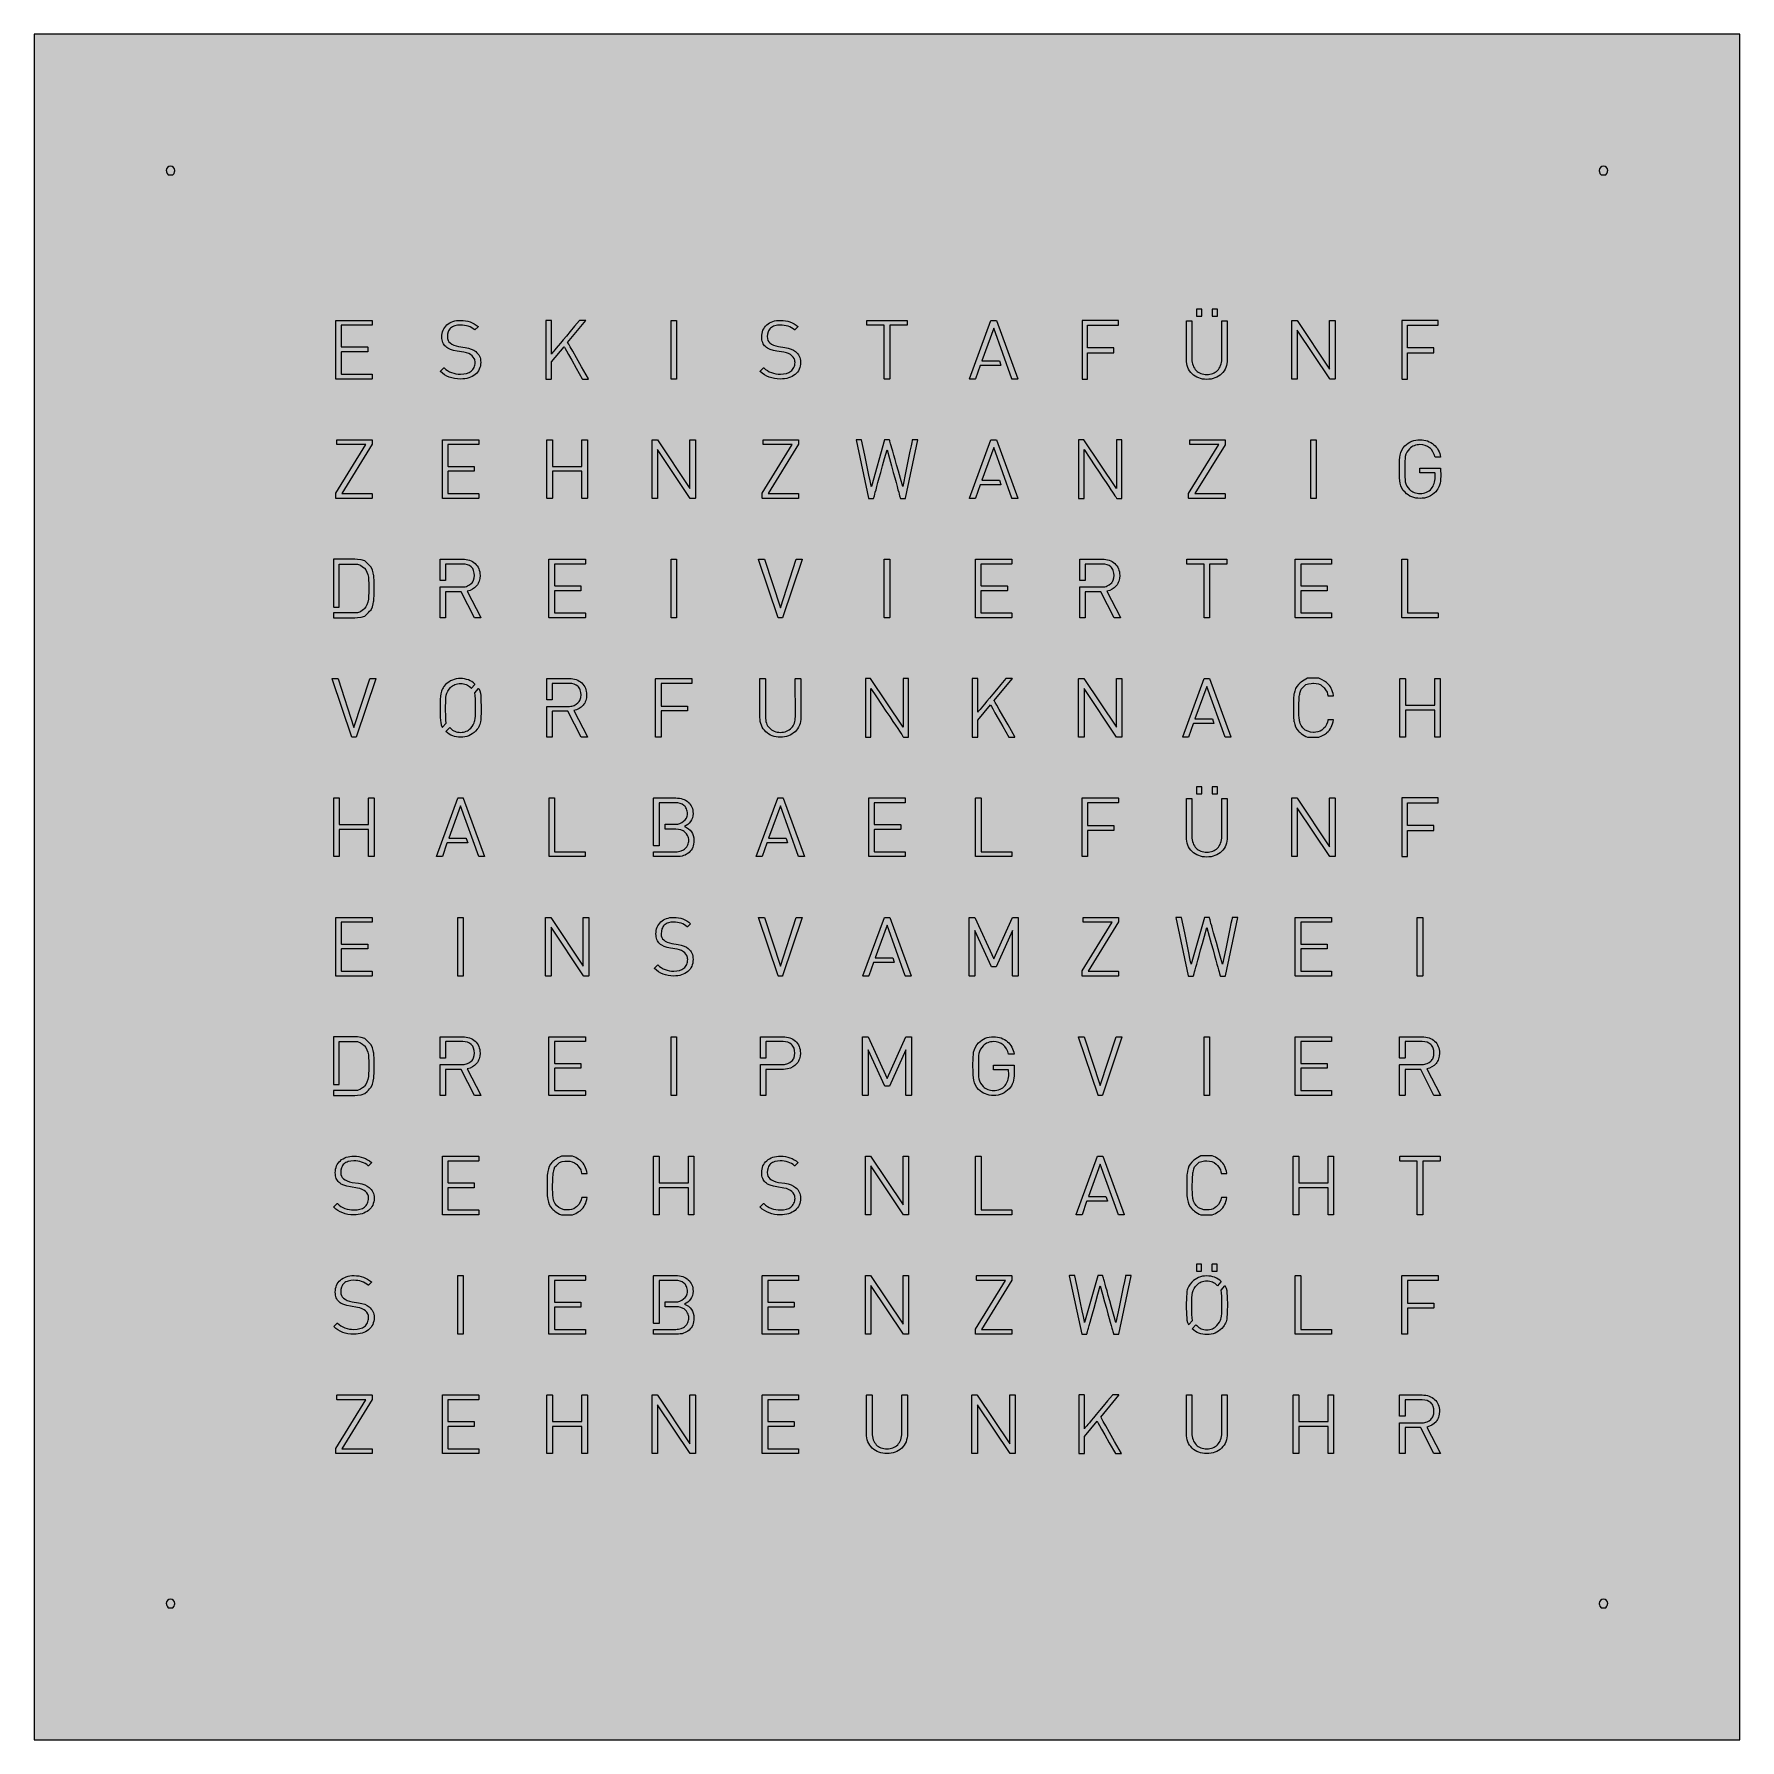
# Model space of a CAD drawing. Header units: inches. Extents: x 0 to 500, y -500 to 0.
import ezdxf

# ---------------------------------------------------------------- set-up
doc = ezdxf.new("R2010")
doc.units = ezdxf.units.IN
doc.header["$MEASUREMENT"] = 0
doc.layers.add('Ebene 1', color=7, linetype='Continuous')

msp = doc.modelspace()

# ---------------------------------------------------------------- hatches: boundary and pattern name
at = {"layer": 'Ebene 1'}
h = msp.add_hatch(color=38, dxfattribs=at)
h.dxf.hatch_style = 2
h.paths.add_polyline_path([(0, -500), (500, -500), (500, 0), (0, 0)])

# ---------------------------------------------------------------- linework, layer by layer
at = {"layer": 'Ebene 1', "lineweight": 0}
for points in [[(0, -500), (500, -500), (500, 0), (0, 0), (0, -500)], [(99.04, -101.1), (88.46, -101.1), (88.41, -101.05), (88.41, -83.95), (88.46, -83.9), (99.04, -83.9), (99.09, -83.95), (99.09, -85.27), (99.04, -85.33), (90.03, -85.33), (90.03, -91.66), (90.09, -91.71), (97.73, -91.71), (97.78, -91.77), (97.78, -93.09), (97.73, -93.14), (90.09, -93.14), (90.03, -93.2), (90.03, -99.62), (90.09, -99.67), (99.04, -99.67), (99.09, -99.72), (99.09, -101.05), (99.04, -101.1)], [(130.91, -96.22), (130.88, -96.77), (130.81, -97.29), (130.68, -97.77), (130.5, -98.23), (130.28, -98.67), (130, -99.07), (129.67, -99.44), (129.29, -99.78), (128.87, -100.09), (128.41, -100.36), (127.92, -100.59), (127.4, -100.77), (126.84, -100.92), (126.25, -101.02), (125.62, -101.08), (124.96, -101.1), (124.09, -101.07), (123.25, -100.96), (122.46, -100.79), (121.7, -100.54), (120.99, -100.23), (120.32, -99.84), (119.69, -99.39), (119.11, -98.87), (119.09, -98.83), (119.11, -98.79), (120.07, -97.82), (120.15, -97.82), (120.64, -98.26), (121.18, -98.63), (121.75, -98.95), (122.36, -99.21), (122.99, -99.41), (123.65, -99.56), (124.32, -99.64), (125.01, -99.67), (125.92, -99.62), (126.75, -99.46), (127.48, -99.2), (127.8, -99.02), (128.09, -98.83), (128.35, -98.59), (128.58, -98.33), (128.79, -98.03), (128.96, -97.71), (129.1, -97.37), (129.2, -97.01), (129.26, -96.64), (129.29, -96.27), (129.27, -95.93), (129.22, -95.62), (129.14, -95.34), (129.03, -95.09), (128.73, -94.65), (128.36, -94.26), (127.95, -93.96), (127.42, -93.66), (126.76, -93.4), (126, -93.23), (124, -92.91), (122.95, -92.7), (122.04, -92.42), (121.27, -92.06), (120.94, -91.85), (120.65, -91.61), (120.38, -91.35), (120.16, -91.07), (119.97, -90.75), (119.81, -90.41), (119.69, -90.04), (119.6, -89.65), (119.55, -89.22), (119.53, -88.76), (119.55, -88.22), (119.62, -87.71), (119.74, -87.23), (119.9, -86.77), (120.11, -86.35), (120.36, -85.95), (120.67, -85.57), (121.01, -85.23), (121.4, -84.92), (121.82, -84.65), (122.28, -84.42), (122.76, -84.23), (123.28, -84.09), (123.83, -83.98), (124.42, -83.92), (125.04, -83.9), (125.77, -83.93), (126.48, -84.01), (127.15, -84.16), (127.8, -84.36), (128.42, -84.62), (129.02, -84.94), (129.58, -85.31), (130.12, -85.75), (130.13, -85.78), (130.12, -85.82), (129.22, -86.72), (129.15, -86.72), (128.73, -86.38), (128.26, -86.09), (127.77, -85.84), (127.24, -85.64), (126.7, -85.48), (126.13, -85.37), (125.55, -85.3), (124.96, -85.28), (124.13, -85.33), (123.35, -85.5), (122.99, -85.62), (122.66, -85.77), (122.36, -85.95), (122.09, -86.15), (121.87, -86.39), (121.67, -86.65), (121.5, -86.95), (121.37, -87.27), (121.19, -87.96), (121.13, -88.68), (121.18, -89.27), (121.33, -89.76), (121.58, -90.17), (121.92, -90.53), (122.4, -90.86), (123, -91.16), (123.69, -91.4), (124.43, -91.57), (126.32, -91.86), (127.3, -92.05), (128.15, -92.32), (128.87, -92.66), (129.46, -93.06), (129.8, -93.38), (130.09, -93.7), (130.34, -94.04), (130.54, -94.41), (130.7, -94.8), (130.82, -95.23), (130.88, -95.7), (130.91, -96.22)], [(188.26, -101.1), (186.74, -101.1), (186.69, -101.05), (186.69, -83.95), (186.74, -83.9), (188.26, -83.9), (188.31, -83.95), (188.31, -101.05), (188.26, -101.1)], [(224.66, -96.22), (224.63, -96.77), (224.56, -97.29), (224.43, -97.77), (224.25, -98.23), (224.03, -98.67), (223.75, -99.07), (223.42, -99.44), (223.04, -99.78), (222.62, -100.09), (222.16, -100.36), (221.67, -100.59), (221.15, -100.77), (220.59, -100.92), (220, -101.02), (219.37, -101.08), (218.71, -101.1), (217.84, -101.07), (217, -100.96), (216.21, -100.79), (215.45, -100.54), (214.74, -100.23), (214.07, -99.84), (213.44, -99.39), (212.86, -98.87), (212.84, -98.83), (212.86, -98.79), (213.82, -97.82), (213.9, -97.82), (214.39, -98.26), (214.93, -98.63), (215.5, -98.95), (216.11, -99.21), (216.74, -99.41), (217.4, -99.56), (218.07, -99.64), (218.76, -99.67), (219.67, -99.62), (220.5, -99.46), (221.23, -99.2), (221.55, -99.02), (221.84, -98.83), (222.1, -98.59), (222.33, -98.33), (222.54, -98.03), (222.71, -97.71), (222.85, -97.37), (222.95, -97.01), (223.01, -96.64), (223.04, -96.27), (223.02, -95.93), (222.97, -95.62), (222.89, -95.34), (222.78, -95.09), (222.48, -94.65), (222.11, -94.26), (221.7, -93.96), (221.16, -93.66), (220.51, -93.4), (219.75, -93.23), (217.75, -92.91), (216.7, -92.7), (215.79, -92.42), (215.02, -92.06), (214.69, -91.85), (214.4, -91.61), (214.13, -91.35), (213.91, -91.07), (213.72, -90.75), (213.56, -90.41), (213.44, -90.04), (213.35, -89.65), (213.3, -89.22), (213.28, -88.76), (213.3, -88.22), (213.37, -87.71), (213.49, -87.23), (213.65, -86.77), (213.86, -86.35), (214.11, -85.95), (214.42, -85.57), (214.76, -85.23), (215.15, -84.92), (215.57, -84.65), (216.03, -84.42), (216.51, -84.23), (217.03, -84.09), (217.58, -83.98), (218.17, -83.92), (218.79, -83.9), (219.52, -83.93), (220.23, -84.01), (220.9, -84.16), (221.55, -84.36), (222.17, -84.62), (222.76, -84.94), (223.33, -85.31), (223.87, -85.75), (223.88, -85.78), (223.87, -85.82), (222.97, -86.72), (222.9, -86.72), (222.48, -86.38), (222.01, -86.09), (221.52, -85.84), (220.99, -85.64), (220.45, -85.48), (219.88, -85.37), (219.3, -85.3), (218.71, -85.28), (217.88, -85.33), (217.1, -85.5), (216.74, -85.62), (216.4, -85.77), (216.11, -85.95), (215.84, -86.15), (215.62, -86.39), (215.42, -86.65), (215.25, -86.95), (215.12, -87.27), (214.94, -87.96), (214.88, -88.68), (214.93, -89.27), (215.08, -89.76), (215.33, -90.17), (215.67, -90.53), (216.15, -90.86), (216.75, -91.16), (217.44, -91.4), (218.18, -91.57), (220.07, -91.86), (221.05, -92.05), (221.9, -92.32), (222.62, -92.66), (223.21, -93.06), (223.55, -93.38), (223.84, -93.7), (224.09, -94.04), (224.29, -94.41), (224.45, -94.8), (224.57, -95.23), (224.63, -95.7), (224.66, -96.22)], [(255.84, -85.33), (250.81, -85.33), (250.81, -101.05), (250.76, -101.1), (249.24, -101.1), (249.19, -101.05), (249.19, -85.33), (244.16, -85.33), (244.11, -85.28), (244.11, -83.95), (244.16, -83.9), (255.84, -83.9), (255.89, -83.95), (255.89, -85.28), (255.84, -85.33)], [(288.26, -101.1), (286.64, -101.1), (286.58, -101.06), (281.27, -86.21), (277.78, -95.72), (282.89, -95.72), (282.94, -95.75), (283.35, -97.03), (283.34, -97.08), (283.3, -97.1), (277.32, -97.1), (277.27, -97.14), (275.91, -101.06), (275.86, -101.1), (274.24, -101.1), (274.19, -101.08), (274.19, -101.03), (280.48, -83.93), (280.53, -83.9), (282, -83.9), (282.05, -83.93), (288.31, -101.03), (288.31, -101.08), (288.26, -101.1)], [(349.75, -95.39), (349.73, -96.01), (349.65, -96.61), (349.51, -97.18), (349.33, -97.72), (349.09, -98.23), (348.8, -98.71), (348.45, -99.16), (348.05, -99.58), (347.61, -99.96), (347.14, -100.29), (346.65, -100.57), (346.12, -100.8), (345.57, -100.98), (344.99, -101.11), (344.38, -101.18), (343.74, -101.21), (343.1, -101.18), (342.49, -101.11), (341.91, -100.98), (341.36, -100.8), (340.84, -100.57), (340.34, -100.29), (339.87, -99.96), (339.44, -99.58), (339.04, -99.16), (338.7, -98.71), (338.41, -98.23), (338.17, -97.72), (337.98, -97.18), (337.85, -96.61), (337.77, -96.01), (337.75, -95.39), (337.75, -84.06), (337.8, -84.01), (339.32, -84.01), (339.37, -84.06), (339.37, -95.24), (339.39, -95.73), (339.46, -96.21), (339.56, -96.67), (339.71, -97.11), (339.89, -97.53), (340.1, -97.92), (340.34, -98.28), (340.61, -98.6), (340.91, -98.88), (341.24, -99.12), (341.6, -99.32), (341.99, -99.49), (342.4, -99.61), (342.83, -99.71), (343.27, -99.76), (343.74, -99.78), (344.2, -99.76), (344.65, -99.71), (345.08, -99.61), (345.49, -99.49), (345.88, -99.32), (346.24, -99.12), (346.57, -98.88), (346.88, -98.6), (347.15, -98.28), (347.4, -97.92), (347.61, -97.53), (347.79, -97.11), (347.94, -96.67), (348.04, -96.21), (348.11, -95.73), (348.13, -95.24), (348.13, -84.06), (348.18, -84.01), (349.7, -84.01), (349.75, -84.06), (349.75, -95.39)], [(342.21, -82.68), (342.25, -82.67), (342.26, -82.63), (342.26, -80.69), (342.25, -80.66), (342.21, -80.64), (340.79, -80.64), (340.75, -80.66), (340.74, -80.69), (340.74, -82.63), (340.75, -82.67), (340.79, -82.68), (342.21, -82.68)], [(346.79, -82.68), (346.83, -82.67), (346.85, -82.63), (346.85, -80.69), (346.83, -80.66), (346.79, -80.64), (345.38, -80.64), (345.34, -80.66), (345.32, -80.69), (345.32, -82.63), (345.34, -82.67), (345.38, -82.68), (346.79, -82.68)], [(381.3, -101.1), (379.86, -101.1), (379.81, -101.08), (370.27, -86.77), (370.27, -101.05), (370.21, -101.1), (368.7, -101.1), (368.65, -101.05), (368.65, -83.95), (368.7, -83.9), (370.14, -83.9), (370.19, -83.92), (379.73, -98.18), (379.73, -83.95), (379.78, -83.9), (381.3, -83.9), (381.35, -83.95), (381.35, -101.05), (381.3, -101.1)], [(99.04, -136.1), (88.46, -136.1), (88.41, -136.05), (88.41, -134.59), (88.42, -134.56), (97.23, -120.33), (88.8, -120.33), (88.75, -120.27), (88.75, -118.95), (88.8, -118.9), (99.04, -118.9), (99.09, -118.95), (99.09, -120.22), (99.08, -120.24), (90.2, -134.67), (99.04, -134.67), (99.09, -134.72), (99.09, -136.05), (99.04, -136.1)], [(130.29, -136.1), (119.71, -136.1), (119.66, -136.05), (119.66, -118.95), (119.71, -118.9), (130.29, -118.9), (130.34, -118.95), (130.34, -120.28), (130.29, -120.33), (121.28, -120.33), (121.28, -126.66), (121.34, -126.71), (128.98, -126.71), (129.03, -126.77), (129.03, -128.09), (128.98, -128.14), (121.34, -128.14), (121.28, -128.2), (121.28, -134.62), (121.34, -134.67), (130.29, -134.67), (130.34, -134.73), (130.34, -136.05), (130.29, -136.1)], [(162.12, -136.1), (160.6, -136.1), (160.55, -136.05), (160.55, -128.14), (151.95, -128.14), (151.95, -136.05), (151.9, -136.1), (150.38, -136.1), (150.33, -136.05), (150.33, -118.95), (150.38, -118.9), (151.9, -118.9), (151.95, -118.95), (151.95, -126.71), (160.55, -126.71), (160.55, -118.95), (160.6, -118.9), (162.12, -118.9), (162.17, -118.95), (162.17, -136.05), (162.12, -136.1)], [(193.8, -136.1), (192.36, -136.1), (192.31, -136.08), (182.77, -121.77), (182.77, -136.05), (182.71, -136.1), (181.2, -136.1), (181.15, -136.05), (181.15, -118.95), (181.2, -118.9), (182.64, -118.9), (182.69, -118.92), (192.23, -133.18), (192.23, -118.95), (192.28, -118.9), (193.8, -118.9), (193.85, -118.95), (193.85, -136.05), (193.8, -136.1)], [(224.04, -136.1), (213.46, -136.1), (213.41, -136.05), (213.41, -134.59), (213.42, -134.56), (222.23, -120.33), (213.8, -120.33), (213.75, -120.27), (213.75, -118.95), (213.8, -118.9), (224.04, -118.9), (224.09, -118.95), (224.09, -120.22), (224.08, -120.24), (215.2, -134.67), (224.04, -134.67), (224.09, -134.72), (224.09, -136.05), (224.04, -136.1)], [(288.26, -136.1), (286.64, -136.1), (286.58, -136.06), (281.27, -121.21), (277.78, -130.72), (282.89, -130.72), (282.94, -130.75), (283.35, -132.03), (283.34, -132.08), (283.3, -132.1), (277.32, -132.1), (277.27, -132.14), (275.91, -136.06), (275.86, -136.1), (274.24, -136.1), (274.19, -136.08), (274.19, -136.03), (280.48, -118.93), (280.53, -118.9), (282, -118.9), (282.05, -118.94), (288.31, -136.03), (288.31, -136.08), (288.26, -136.1)], [(349.04, -136.1), (338.46, -136.1), (338.41, -136.05), (338.41, -134.7), (338.42, -134.67), (347.22, -120.33), (338.8, -120.33), (338.75, -120.27), (338.75, -118.95), (338.8, -118.9), (349.04, -118.9), (349.09, -118.95), (349.09, -120.32), (349.08, -120.35), (340.2, -134.67), (349.04, -134.67), (349.09, -134.72), (349.09, -136.05), (349.04, -136.1)], [(375.76, -136.1), (374.24, -136.1), (374.19, -136.05), (374.19, -118.95), (374.24, -118.9), (375.76, -118.9), (375.81, -118.95), (375.81, -136.05), (375.76, -136.1)], [(412.3, -129.67), (412.28, -130.37), (412.22, -131.02), (412.1, -131.64), (411.94, -132.21), (411.73, -132.75), (411.48, -133.24), (411.17, -133.7), (410.83, -134.12), (410.35, -134.58), (409.85, -134.99), (409.32, -135.33), (408.76, -135.61), (408.17, -135.82), (407.56, -135.98), (406.91, -136.07), (406.24, -136.1), (405.6, -136.07), (404.98, -135.99), (404.4, -135.85), (403.83, -135.65), (403.3, -135.4), (402.79, -135.09), (402.3, -134.73), (401.84, -134.31), (401.34, -133.73), (400.93, -133.08), (400.62, -132.37), (400.42, -131.61), (400.33, -130.96), (400.26, -130.07), (400.21, -128.93), (400.2, -127.5), (400.25, -124.93), (400.31, -124.04), (400.39, -123.39), (400.6, -122.63), (400.91, -121.92), (401.32, -121.27), (401.82, -120.69), (402.29, -120.27), (402.77, -119.91), (403.29, -119.6), (403.82, -119.35), (404.39, -119.15), (404.98, -119.01), (405.6, -118.93), (406.24, -118.9), (406.83, -118.92), (407.4, -118.99), (407.95, -119.1), (408.47, -119.26), (408.97, -119.47), (409.44, -119.72), (409.89, -120.01), (410.31, -120.35), (410.68, -120.7), (411.02, -121.09), (411.32, -121.5), (411.58, -121.94), (411.81, -122.41), (412, -122.9), (412.15, -123.43), (412.27, -123.98), (412.25, -124.03), (412.21, -124.05), (410.69, -124.05), (410.64, -124), (410.39, -123.2), (410.03, -122.46), (409.58, -121.79), (409.33, -121.51), (409.06, -121.26), (408.77, -121.04), (408.45, -120.85), (407.77, -120.56), (407.02, -120.39), (406.23, -120.33), (405.79, -120.35), (405.37, -120.41), (404.95, -120.5), (404.55, -120.64), (404.16, -120.81), (403.8, -121.02), (403.45, -121.27), (403.14, -121.56), (402.75, -122.02), (402.39, -122.57), (402.09, -123.17), (401.91, -123.78), (401.84, -124.39), (401.81, -125.19), (401.82, -127.5), (401.82, -129.81), (401.86, -130.63), (401.93, -131.24), (402.11, -131.86), (402.41, -132.46), (402.77, -133.01), (403.16, -133.46), (403.47, -133.75), (403.8, -133.99), (404.16, -134.2), (404.55, -134.37), (404.95, -134.5), (405.36, -134.6), (405.8, -134.65), (406.24, -134.67), (406.74, -134.65), (407.23, -134.58), (407.69, -134.46), (408.13, -134.3), (408.55, -134.09), (408.93, -133.84), (409.29, -133.54), (409.61, -133.2), (409.84, -132.89), (410.05, -132.53), (410.23, -132.15), (410.39, -131.73), (410.52, -131.29), (410.61, -130.83), (410.67, -130.35), (410.68, -129.87), (410.66, -128.68), (410.58, -128.6), (406.27, -128.6), (406.21, -128.55), (406.21, -127.25), (406.27, -127.2), (412.28, -127.2), (412.28, -127.2), (412.3, -129.67)], [(130.95, -171.1), (129.13, -171.1), (129.08, -171.07), (125.2, -163.49), (125.15, -163.47), (120.68, -163.47), (120.63, -163.52), (120.63, -171.05), (120.57, -171.1), (119.06, -171.1), (119, -171.05), (119, -162.11), (119.06, -162.06), (125.65, -162.06), (126.03, -162.04), (126.39, -161.98), (126.73, -161.88), (127.06, -161.75), (127.64, -161.43), (128.15, -161.04), (128.36, -160.82), (128.55, -160.59), (128.71, -160.33), (128.84, -160.05), (129.02, -159.42), (129.08, -158.71), (129.02, -157.96), (128.84, -157.25), (128.71, -156.93), (128.55, -156.64), (128.35, -156.37), (128.13, -156.15), (127.62, -155.79), (127.04, -155.53), (126.38, -155.38), (125.65, -155.33), (120.68, -155.33), (120.63, -155.38), (120.63, -160.08), (120.57, -160.14), (119.06, -160.14), (119, -160.08), (119, -153.95), (119.06, -153.9), (125.6, -153.9), (126.15, -153.92), (126.68, -153.98), (127.18, -154.08), (127.66, -154.22), (128.1, -154.4), (128.52, -154.63), (128.92, -154.89), (129.28, -155.19), (129.62, -155.53), (129.9, -155.89), (130.15, -156.29), (130.34, -156.71), (130.5, -157.16), (130.61, -157.64), (130.68, -158.15), (130.7, -158.68), (130.63, -159.56), (130.55, -159.97), (130.44, -160.36), (130.3, -160.73), (130.13, -161.08), (129.92, -161.41), (129.68, -161.73), (129.13, -162.28), (128.49, -162.72), (127.77, -163.06), (126.95, -163.3), (130.99, -171.02), (130.99, -171.07), (130.95, -171.1)], [(161.54, -171.1), (150.96, -171.1), (150.91, -171.05), (150.91, -153.95), (150.96, -153.9), (161.54, -153.9), (161.59, -153.95), (161.59, -155.27), (161.54, -155.33), (152.53, -155.33), (152.53, -161.66), (152.59, -161.71), (160.23, -161.71), (160.28, -161.77), (160.28, -163.09), (160.23, -163.14), (152.59, -163.14), (152.53, -163.2), (152.53, -169.62), (152.59, -169.67), (161.54, -169.67), (161.59, -169.73), (161.59, -171.05), (161.54, -171.1)], [(188.26, -171.1), (186.74, -171.1), (186.69, -171.05), (186.69, -153.95), (186.74, -153.9), (188.26, -153.9), (188.31, -153.95), (188.31, -171.05), (188.26, -171.1)], [(225.13, -153.97), (219.4, -171.06), (219.35, -171.1), (218.15, -171.1), (218.1, -171.06), (212.37, -153.97), (212.38, -153.92), (212.42, -153.9), (214.03, -153.9), (214.08, -153.94), (218.75, -168.14), (223.42, -153.94), (223.47, -153.9), (225.08, -153.9), (225.12, -153.92), (225.13, -153.97)], [(250.76, -171.1), (249.24, -171.1), (249.19, -171.05), (249.19, -153.95), (249.24, -153.9), (250.76, -153.9), (250.81, -153.95), (250.81, -171.05), (250.76, -171.1)], [(286.54, -171.1), (275.96, -171.1), (275.91, -171.05), (275.91, -153.95), (275.96, -153.9), (286.54, -153.9), (286.59, -153.95), (286.59, -155.27), (286.54, -155.33), (277.53, -155.33), (277.53, -161.66), (277.59, -161.71), (285.23, -161.71), (285.28, -161.77), (285.28, -163.09), (285.23, -163.14), (277.59, -163.14), (277.53, -163.19), (277.53, -169.62), (277.59, -169.67), (286.54, -169.67), (286.59, -169.72), (286.59, -171.05), (286.54, -171.1)], [(318.45, -171.1), (316.63, -171.1), (316.58, -171.07), (312.7, -163.49), (312.65, -163.47), (308.18, -163.47), (308.13, -163.52), (308.13, -171.05), (308.07, -171.1), (306.56, -171.1), (306.5, -171.05), (306.5, -162.11), (306.56, -162.06), (313.14, -162.06), (313.53, -162.04), (313.89, -161.98), (314.23, -161.88), (314.56, -161.75), (315.14, -161.43), (315.65, -161.04), (315.86, -160.82), (316.05, -160.59), (316.21, -160.33), (316.34, -160.05), (316.52, -159.42), (316.58, -158.71), (316.52, -157.96), (316.34, -157.25), (316.21, -156.93), (316.05, -156.64), (315.85, -156.37), (315.63, -156.15), (315.12, -155.79), (314.54, -155.53), (313.88, -155.38), (313.14, -155.33), (308.18, -155.33), (308.13, -155.38), (308.13, -160.08), (308.07, -160.14), (306.56, -160.14), (306.5, -160.08), (306.5, -153.95), (306.56, -153.9), (313.1, -153.9), (313.65, -153.92), (314.18, -153.98), (314.68, -154.08), (315.16, -154.22), (315.6, -154.4), (316.02, -154.63), (316.42, -154.89), (316.78, -155.19), (317.12, -155.53), (317.4, -155.89), (317.65, -156.29), (317.84, -156.71), (318, -157.16), (318.11, -157.64), (318.18, -158.15), (318.2, -158.68), (318.13, -159.56), (318.05, -159.97), (317.94, -160.36), (317.8, -160.73), (317.63, -161.08), (317.42, -161.41), (317.18, -161.73), (316.63, -162.28), (315.99, -162.72), (315.27, -163.06), (314.45, -163.3), (318.49, -171.02), (318.49, -171.07), (318.45, -171.1)], [(349.59, -155.33), (344.56, -155.33), (344.56, -171.05), (344.51, -171.1), (342.99, -171.1), (342.94, -171.05), (342.94, -155.33), (337.91, -155.33), (337.86, -155.27), (337.86, -153.95), (337.91, -153.9), (349.59, -153.9), (349.64, -153.95), (349.64, -155.27), (349.59, -155.33)], [(380.29, -171.1), (369.71, -171.1), (369.66, -171.05), (369.66, -153.95), (369.71, -153.9), (380.29, -153.9), (380.34, -153.95), (380.34, -155.27), (380.29, -155.33), (371.28, -155.33), (371.28, -161.66), (371.34, -161.71), (378.98, -161.71), (379.03, -161.77), (379.03, -163.09), (378.98, -163.14), (371.34, -163.14), (371.28, -163.2), (371.28, -169.62), (371.34, -169.67), (380.29, -169.67), (380.34, -169.72), (380.34, -171.05), (380.29, -171.1)], [(411.51, -171.1), (400.99, -171.1), (400.94, -171.05), (400.94, -153.95), (400.99, -153.9), (402.5, -153.9), (402.56, -153.95), (402.56, -169.67), (411.51, -169.67), (411.56, -169.72), (411.56, -171.05), (411.51, -171.1)], [(100.13, -188.97), (94.4, -206.06), (94.35, -206.1), (93.15, -206.1), (93.1, -206.06), (87.37, -188.97), (87.38, -188.92), (87.42, -188.9), (89.03, -188.9), (89.08, -188.94), (93.75, -203.24), (98.42, -188.94), (98.47, -188.9), (100.08, -188.9), (100.12, -188.92), (100.13, -188.97)], [(119.62, -203.15), (119.66, -203.18), (119.71, -203.17), (120.78, -201.97), (120.79, -201.92), (120.71, -201.21), (120.65, -200.21), (120.61, -197.64), (120.65, -195.26), (120.71, -194.41), (120.8, -193.78), (120.88, -193.47), (120.98, -193.17), (121.28, -192.57), (121.64, -192.02), (122.03, -191.56), (122.34, -191.27), (122.67, -191.02), (123.01, -190.81), (123.37, -190.64), (123.75, -190.5), (124.15, -190.4), (124.57, -190.35), (125, -190.33), (125.43, -190.35), (125.85, -190.4), (126.24, -190.5), (126.62, -190.64), (126.99, -190.81), (127.33, -191.02), (127.66, -191.27), (127.97, -191.56), (128.14, -191.74), (128.18, -191.76), (128.22, -191.74), (129.23, -190.6), (129.23, -190.52), (128.78, -190.14), (128.3, -189.81), (127.81, -189.53), (127.29, -189.3), (126.74, -189.13), (126.18, -189), (125.6, -188.92), (125, -188.9), (124.36, -188.93), (123.75, -189.01), (123.16, -189.15), (122.6, -189.35), (122.06, -189.6), (121.55, -189.91), (121.06, -190.27), (120.6, -190.69), (120.1, -191.27), (119.88, -191.59), (119.69, -191.92), (119.52, -192.26), (119.38, -192.62), (119.27, -193), (119.18, -193.39), (119.09, -194.07), (119.03, -195), (118.98, -197.64), (119.03, -200.25), (119.09, -201.16), (119.18, -201.82), (119.35, -202.5), (119.62, -203.15)], [(162.2, -206.1), (160.38, -206.1), (160.33, -206.07), (156.45, -198.5), (156.4, -198.47), (151.93, -198.47), (151.88, -198.52), (151.88, -206.05), (151.82, -206.1), (150.31, -206.1), (150.25, -206.05), (150.25, -197.11), (150.31, -197.06), (156.89, -197.06), (157.28, -197.04), (157.64, -196.98), (157.98, -196.88), (158.31, -196.75), (158.89, -196.43), (159.4, -196.04), (159.61, -195.82), (159.8, -195.59), (159.96, -195.33), (160.09, -195.05), (160.27, -194.42), (160.33, -193.71), (160.27, -192.96), (160.09, -192.25), (159.96, -191.93), (159.79, -191.64), (159.6, -191.37), (159.38, -191.15), (158.87, -190.79), (158.29, -190.53), (157.63, -190.38), (156.89, -190.33), (151.93, -190.33), (151.88, -190.38), (151.88, -195.08), (151.82, -195.14), (150.31, -195.14), (150.25, -195.08), (150.25, -188.95), (150.31, -188.9), (156.85, -188.9), (157.4, -188.92), (157.93, -188.98), (158.43, -189.08), (158.91, -189.22), (159.35, -189.4), (159.77, -189.63), (160.17, -189.89), (160.53, -190.19), (160.87, -190.53), (161.15, -190.89), (161.4, -191.29), (161.59, -191.71), (161.75, -192.16), (161.86, -192.64), (161.93, -193.15), (161.95, -193.68), (161.88, -194.56), (161.8, -194.97), (161.69, -195.36), (161.55, -195.73), (161.38, -196.08), (161.17, -196.41), (160.93, -196.73), (160.38, -197.28), (159.74, -197.72), (159.02, -198.06), (158.2, -198.3), (162.24, -206.02), (162.24, -206.07), (162.2, -206.1)], [(192.79, -190.33), (183.78, -190.33), (183.78, -196.98), (191.48, -196.98), (191.53, -197.03), (191.53, -198.35), (191.48, -198.41), (183.78, -198.41), (183.78, -206.05), (183.73, -206.1), (182.21, -206.1), (182.16, -206.05), (182.16, -188.95), (182.21, -188.9), (192.79, -188.9), (192.84, -188.95), (192.84, -190.27), (192.79, -190.33)], [(224.76, -200.28), (224.73, -200.9), (224.65, -201.5), (224.52, -202.07), (224.33, -202.61), (224.09, -203.12), (223.8, -203.6), (223.46, -204.05), (223.06, -204.47), (222.62, -204.85), (222.15, -205.18), (221.65, -205.46), (221.13, -205.69), (220.57, -205.87), (219.99, -206), (219.38, -206.07), (218.74, -206.1), (218.11, -206.07), (217.5, -206), (216.92, -205.87), (216.36, -205.69), (215.84, -205.46), (215.35, -205.18), (214.88, -204.85), (214.44, -204.47), (214.05, -204.05), (213.7, -203.6), (213.41, -203.12), (213.18, -202.61), (212.99, -202.07), (212.86, -201.5), (212.78, -200.9), (212.75, -200.28), (212.74, -188.95), (212.76, -188.92), (212.79, -188.9), (214.31, -188.9), (214.36, -188.95), (214.37, -200.13), (214.39, -200.62), (214.45, -201.08), (214.53, -201.53), (214.66, -201.95), (214.82, -202.35), (215.01, -202.72), (215.24, -203.07), (215.51, -203.38), (215.81, -203.66), (216.16, -203.92), (216.53, -204.14), (216.94, -204.32), (217.37, -204.47), (217.81, -204.58), (218.28, -204.65), (218.74, -204.67), (219.21, -204.65), (219.67, -204.58), (220.12, -204.47), (220.55, -204.32), (220.96, -204.14), (221.34, -203.92), (221.68, -203.66), (221.99, -203.38), (222.26, -203.07), (222.49, -202.72), (222.69, -202.35), (222.85, -201.95), (222.98, -201.53), (223.07, -201.08), (223.12, -200.62), (223.14, -200.13), (223.13, -188.95), (223.14, -188.92), (223.18, -188.9), (224.69, -188.9), (224.75, -188.95), (224.76, -200.28)], [(318.8, -206.1), (317.36, -206.1), (317.31, -206.08), (307.77, -191.77), (307.77, -206.05), (307.71, -206.1), (306.2, -206.1), (306.15, -206.05), (306.15, -188.95), (306.2, -188.9), (307.64, -188.9), (307.69, -188.92), (317.23, -203.18), (317.23, -188.95), (317.28, -188.9), (318.8, -188.9), (318.85, -188.95), (318.85, -206.05), (318.8, -206.1)], [(350.76, -206.1), (349.13, -206.1), (349.08, -206.06), (343.77, -191.21), (340.28, -200.72), (345.39, -200.72), (345.44, -200.75), (345.85, -202.03), (345.84, -202.08), (345.8, -202.1), (339.82, -202.1), (339.77, -202.14), (338.41, -206.06), (338.36, -206.1), (336.74, -206.1), (336.69, -206.08), (336.69, -206.03), (342.98, -188.93), (343.03, -188.9), (344.5, -188.9), (344.55, -188.93), (350.81, -206.03), (350.81, -206.08), (350.76, -206.1)], [(412.12, -206.1), (410.6, -206.1), (410.55, -206.05), (410.55, -198.14), (401.95, -198.14), (401.95, -206.05), (401.9, -206.1), (400.38, -206.1), (400.33, -206.05), (400.33, -188.95), (400.38, -188.9), (401.9, -188.9), (401.95, -188.95), (401.95, -196.71), (410.55, -196.71), (410.55, -188.95), (410.6, -188.9), (412.12, -188.9), (412.17, -188.95), (412.17, -206.05), (412.12, -206.1)], [(131.02, -197.64), (131, -199.05), (130.97, -200.15), (130.91, -200.98), (130.82, -201.61), (130.73, -202), (130.62, -202.37), (130.48, -202.73), (130.31, -203.08), (130.12, -203.41), (129.9, -203.73), (129.4, -204.31), (128.94, -204.73), (128.45, -205.09), (127.94, -205.4), (127.4, -205.65), (126.84, -205.85), (126.25, -205.99), (125.64, -206.07), (125, -206.1), (124.39, -206.07), (123.81, -206), (123.24, -205.87), (122.69, -205.69), (122.17, -205.46), (121.66, -205.17), (121.19, -204.83), (120.73, -204.44), (121.82, -203.21), (122.03, -203.44), (122.34, -203.73), (122.67, -203.98), (123.01, -204.19), (123.37, -204.36), (123.75, -204.5), (124.15, -204.59), (124.57, -204.65), (125, -204.67), (125.43, -204.65), (125.85, -204.59), (126.24, -204.5), (126.63, -204.36), (126.99, -204.19), (127.33, -203.98), (127.66, -203.73), (127.97, -203.44), (128.36, -202.98), (128.72, -202.43), (129.01, -201.83), (129.12, -201.52), (129.2, -201.22), (129.29, -200.63), (129.35, -199.88), (129.38, -198.9), (129.39, -197.64), (129.35, -194.95), (129.29, -193.84), (129.21, -193.09), (129.22, -193.04), (130.29, -191.83), (130.34, -191.82), (130.38, -191.84), (130.64, -192.49), (130.82, -193.18), (130.91, -193.89), (130.97, -194.89), (131.02, -197.64)], [(99.62, -241.1), (98.1, -241.1), (98.05, -241.05), (98.05, -233.14), (89.45, -233.14), (89.45, -241.05), (89.4, -241.1), (87.88, -241.1), (87.83, -241.05), (87.83, -223.95), (87.88, -223.9), (89.4, -223.9), (89.45, -223.95), (89.45, -231.71), (98.05, -231.71), (98.05, -223.95), (98.1, -223.9), (99.62, -223.9), (99.67, -223.95), (99.67, -241.05), (99.62, -241.1)], [(132.01, -241.1), (130.38, -241.1), (130.33, -241.06), (125.02, -226.21), (121.53, -235.72), (126.64, -235.72), (126.69, -235.75), (127.1, -237.03), (127.09, -237.08), (127.05, -237.1), (121.07, -237.1), (121.02, -237.14), (119.66, -241.06), (119.61, -241.1), (117.99, -241.1), (117.94, -241.08), (117.94, -241.03), (124.23, -223.93), (124.28, -223.9), (125.75, -223.9), (125.8, -223.93), (132.06, -241.03), (132.06, -241.08), (132.01, -241.1)], [(161.51, -241.1), (150.99, -241.1), (150.93, -241.05), (150.93, -223.95), (150.99, -223.9), (152.5, -223.9), (152.56, -223.95), (152.56, -239.67), (161.51, -239.67), (161.56, -239.72), (161.56, -241.05), (161.51, -241.1)], [(193.41, -236.34), (193.38, -236.9), (193.32, -237.42), (193.21, -237.91), (193.06, -238.37), (192.86, -238.79), (192.63, -239.19), (192.34, -239.54), (192.02, -239.87), (191.66, -240.16), (191.26, -240.41), (190.84, -240.62), (190.39, -240.79), (189.91, -240.93), (189.4, -241.02), (188.86, -241.08), (188.28, -241.1), (181.65, -241.1), (181.59, -241.05), (181.59, -239.72), (181.61, -239.69), (181.65, -239.67), (188.12, -239.67), (188.51, -239.65), (188.9, -239.6), (189.65, -239.4), (190.31, -239.1), (190.6, -238.91), (190.85, -238.71), (191.28, -238.22), (191.61, -237.65), (191.73, -237.33), (191.82, -237), (191.87, -236.65), (191.89, -236.29), (191.87, -235.93), (191.8, -235.59), (191.69, -235.26), (191.55, -234.94), (191.19, -234.37), (190.75, -233.89), (190.5, -233.69), (190.22, -233.52), (189.6, -233.26), (188.89, -233.1), (188.12, -233.05), (184.99, -233.05), (184.93, -232.99), (184.93, -231.67), (184.99, -231.62), (187.92, -231.62), (188.64, -231.55), (189.28, -231.37), (189.86, -231.1), (190.36, -230.75), (190.81, -230.32), (191.18, -229.81), (191.32, -229.52), (191.43, -229.21), (191.49, -228.87), (191.52, -228.51), (191.5, -228.15), (191.44, -227.79), (191.35, -227.44), (191.23, -227.11), (191.08, -226.81), (190.9, -226.53), (190.7, -226.28), (190.48, -226.08), (189.96, -225.75), (189.35, -225.52), (188.66, -225.37), (187.92, -225.33), (183.22, -225.33), (183.22, -237.88), (183.2, -237.91), (183.16, -237.93), (181.65, -237.93), (181.59, -237.88), (181.59, -223.95), (181.65, -223.9), (188.07, -223.9), (188.62, -223.92), (189.15, -223.98), (189.65, -224.07), (190.12, -224.21), (190.57, -224.38), (190.98, -224.59), (191.38, -224.84), (191.74, -225.13), (192.07, -225.45), (192.35, -225.8), (192.59, -226.18), (192.79, -226.59), (192.94, -227.02), (193.05, -227.48), (193.12, -227.97), (193.14, -228.49), (193.1, -229.13), (192.96, -229.74), (192.74, -230.31), (192.43, -230.83), (192.05, -231.3), (191.62, -231.69), (191.13, -232.01), (190.6, -232.25), (190.6, -232.26), (191.26, -232.56), (191.83, -232.91), (192.31, -233.32), (192.7, -233.8), (193.01, -234.34), (193.23, -234.95), (193.36, -235.61), (193.41, -236.34)], [(225.76, -241.1), (224.13, -241.1), (224.08, -241.06), (218.77, -226.21), (215.28, -235.72), (220.39, -235.72), (220.44, -235.75), (220.85, -237.03), (220.84, -237.08), (220.8, -237.1), (214.82, -237.1), (214.77, -237.14), (213.41, -241.06), (213.36, -241.1), (211.74, -241.1), (211.69, -241.08), (211.69, -241.03), (217.98, -223.93), (218.03, -223.9), (219.5, -223.9), (219.55, -223.93), (225.81, -241.03), (225.81, -241.08), (225.76, -241.1)], [(255.29, -241.1), (244.71, -241.1), (244.66, -241.05), (244.66, -223.95), (244.71, -223.9), (255.29, -223.9), (255.34, -223.95), (255.34, -225.27), (255.29, -225.33), (246.28, -225.33), (246.28, -231.66), (246.34, -231.71), (253.98, -231.71), (254.03, -231.77), (254.03, -233.09), (253.98, -233.14), (246.34, -233.14), (246.28, -233.2), (246.28, -239.62), (246.34, -239.67), (255.29, -239.67), (255.34, -239.72), (255.34, -241.05), (255.29, -241.1)], [(286.51, -241.1), (275.99, -241.1), (275.94, -241.05), (275.94, -223.95), (275.99, -223.9), (277.5, -223.9), (277.56, -223.95), (277.56, -239.67), (286.51, -239.67), (286.56, -239.72), (286.56, -241.05), (286.51, -241.1)], [(317.79, -225.33), (308.78, -225.33), (308.78, -231.98), (316.48, -231.98), (316.53, -232.03), (316.53, -233.35), (316.48, -233.41), (308.78, -233.41), (308.78, -241.05), (308.73, -241.1), (307.21, -241.1), (307.16, -241.05), (307.16, -223.95), (307.21, -223.9), (317.79, -223.9), (317.84, -223.95), (317.84, -225.27), (317.79, -225.33)], [(349.75, -235.39), (349.73, -236.01), (349.65, -236.61), (349.51, -237.18), (349.33, -237.72), (349.09, -238.23), (348.8, -238.71), (348.45, -239.16), (348.05, -239.58), (347.61, -239.96), (347.14, -240.29), (346.65, -240.57), (346.12, -240.8), (345.57, -240.98), (344.99, -241.11), (344.38, -241.19), (343.74, -241.21), (343.1, -241.19), (342.49, -241.11), (341.91, -240.98), (341.36, -240.8), (340.84, -240.57), (340.34, -240.29), (339.87, -239.96), (339.44, -239.58), (339.04, -239.16), (338.7, -238.71), (338.41, -238.23), (338.17, -237.72), (337.98, -237.18), (337.85, -236.61), (337.77, -236.01), (337.75, -235.39), (337.75, -224.06), (337.8, -224.01), (339.32, -224.01), (339.37, -224.06), (339.37, -235.24), (339.39, -235.73), (339.46, -236.21), (339.56, -236.67), (339.71, -237.11), (339.89, -237.53), (340.1, -237.92), (340.34, -238.28), (340.61, -238.6), (340.91, -238.88), (341.24, -239.12), (341.6, -239.32), (341.99, -239.49), (342.4, -239.62), (342.83, -239.71), (343.27, -239.76), (343.74, -239.78), (344.2, -239.76), (344.65, -239.71), (345.08, -239.62), (345.49, -239.49), (345.88, -239.32), (346.24, -239.12), (346.57, -238.88), (346.88, -238.6), (347.15, -238.28), (347.4, -237.92), (347.61, -237.53), (347.79, -237.11), (347.94, -236.67), (348.04, -236.21), (348.11, -235.73), (348.13, -235.24), (348.13, -224.06), (348.18, -224.01), (349.7, -224.01), (349.75, -224.06), (349.75, -235.39)], [(342.21, -222.68), (342.25, -222.67), (342.26, -222.63), (342.26, -220.69), (342.25, -220.66), (342.21, -220.64), (340.79, -220.64), (340.75, -220.66), (340.74, -220.69), (340.74, -222.63), (340.75, -222.67), (340.79, -222.68), (342.21, -222.68)], [(346.79, -222.68), (346.83, -222.67), (346.85, -222.63), (346.85, -220.69), (346.83, -220.66), (346.79, -220.64), (345.38, -220.64), (345.34, -220.66), (345.32, -220.69), (345.32, -222.63), (345.34, -222.67), (345.38, -222.68), (346.79, -222.68)], [(381.3, -241.1), (379.86, -241.1), (379.81, -241.08), (370.27, -226.77), (370.27, -241.05), (370.21, -241.1), (368.7, -241.1), (368.65, -241.05), (368.65, -223.95), (368.7, -223.9), (370.14, -223.9), (370.19, -223.92), (379.73, -238.18), (379.73, -223.95), (379.78, -223.9), (381.3, -223.9), (381.35, -223.95), (381.35, -241.05), (381.3, -241.1)], [(99.03, -276.1), (88.46, -276.1), (88.41, -276.05), (88.41, -258.95), (88.46, -258.9), (99.03, -258.9), (99.09, -258.95), (99.09, -260.27), (99.03, -260.33), (90.03, -260.33), (90.03, -266.66), (90.09, -266.71), (97.73, -266.71), (97.78, -266.77), (97.78, -268.09), (97.73, -268.14), (90.09, -268.14), (90.03, -268.2), (90.03, -274.62), (90.09, -274.67), (99.03, -274.67), (99.09, -274.73), (99.09, -276.05), (99.03, -276.1)], [(125.76, -276.1), (124.24, -276.1), (124.19, -276.05), (124.19, -258.95), (124.24, -258.9), (125.76, -258.9), (125.81, -258.95), (125.81, -276.05), (125.76, -276.1)], [(162.55, -276.1), (161.11, -276.1), (161.06, -276.08), (151.52, -261.77), (151.52, -276.05), (151.46, -276.1), (149.95, -276.1), (149.9, -276.05), (149.9, -258.95), (149.95, -258.9), (151.39, -258.9), (151.44, -258.92), (160.98, -273.18), (160.98, -258.95), (161.03, -258.9), (162.55, -258.9), (162.6, -258.95), (162.6, -276.05), (162.55, -276.1)], [(193.14, -271.22), (193.11, -271.77), (193.04, -272.29), (192.92, -272.77), (192.75, -273.23), (192.53, -273.67), (192.27, -274.07), (191.95, -274.44), (191.59, -274.78), (191.19, -275.09), (190.75, -275.36), (190.29, -275.59), (189.79, -275.77), (189.26, -275.92), (188.69, -276.02), (188.1, -276.08), (187.47, -276.1), (186.63, -276.07), (185.83, -275.96), (185.07, -275.79), (184.36, -275.54), (183.68, -275.23), (183.04, -274.84), (182.44, -274.39), (181.88, -273.87), (181.86, -273.83), (181.88, -273.79), (182.8, -272.82), (182.87, -272.82), (183.34, -273.26), (183.85, -273.63), (184.4, -273.95), (184.98, -274.21), (185.58, -274.41), (186.21, -274.56), (186.86, -274.64), (187.51, -274.67), (188.38, -274.62), (189.17, -274.46), (189.87, -274.2), (190.17, -274.02), (190.45, -273.83), (190.7, -273.6), (190.92, -273.33), (191.11, -273.03), (191.28, -272.71), (191.41, -272.37), (191.51, -272.01), (191.57, -271.64), (191.59, -271.27), (191.57, -270.93), (191.52, -270.62), (191.45, -270.34), (191.34, -270.09), (191.06, -269.65), (190.7, -269.26), (190.32, -268.96), (189.8, -268.66), (189.18, -268.4), (188.46, -268.23), (186.54, -267.91), (185.55, -267.7), (184.68, -267.42), (183.95, -267.06), (183.63, -266.85), (183.35, -266.61), (183.1, -266.35), (182.88, -266.07), (182.7, -265.75), (182.55, -265.41), (182.43, -265.04), (182.35, -264.65), (182.3, -264.22), (182.28, -263.76), (182.3, -263.22), (182.37, -262.71), (182.48, -262.23), (182.63, -261.77), (182.83, -261.35), (183.08, -260.95), (183.37, -260.57), (183.7, -260.23), (184.07, -259.92), (184.47, -259.65), (184.9, -259.42), (185.37, -259.23), (185.86, -259.09), (186.39, -258.98), (186.95, -258.92), (187.54, -258.9), (188.23, -258.93), (188.91, -259.02), (189.55, -259.16), (190.17, -259.36), (190.76, -259.62), (191.33, -259.94), (191.87, -260.31), (192.38, -260.75), (192.4, -260.78), (192.38, -260.82), (191.53, -261.72), (191.46, -261.72), (191.06, -261.38), (190.61, -261.09), (190.14, -260.84), (189.64, -260.64), (189.12, -260.48), (188.58, -260.37), (188.03, -260.3), (187.47, -260.28), (186.67, -260.33), (185.92, -260.5), (185.58, -260.62), (185.26, -260.77), (184.98, -260.95), (184.73, -261.15), (184.51, -261.39), (184.32, -261.65), (184.17, -261.95), (184.04, -262.27), (183.86, -262.96), (183.8, -263.68), (183.85, -264.27), (183.99, -264.76), (184.23, -265.17), (184.57, -265.53), (185.02, -265.86), (185.59, -266.16), (186.25, -266.4), (186.96, -266.57), (188.76, -266.86), (189.7, -267.05), (190.51, -267.32), (191.19, -267.66), (191.75, -268.06), (192.08, -268.38), (192.36, -268.7), (192.59, -269.04), (192.79, -269.41), (192.94, -269.8), (193.05, -270.23), (193.11, -270.7), (193.14, -271.22)], [(225.13, -258.97), (219.4, -276.06), (219.35, -276.1), (218.15, -276.1), (218.1, -276.06), (212.37, -258.97), (212.38, -258.92), (212.42, -258.9), (214.03, -258.9), (214.08, -258.94), (218.75, -273.24), (223.42, -258.94), (223.47, -258.9), (225.08, -258.9), (225.12, -258.92), (225.13, -258.97)], [(257.01, -276.1), (255.38, -276.1), (255.33, -276.06), (250.02, -261.21), (246.53, -270.72), (251.64, -270.72), (251.69, -270.75), (252.1, -272.03), (252.09, -272.08), (252.05, -272.1), (246.07, -272.1), (246.02, -272.14), (244.66, -276.06), (244.61, -276.1), (242.99, -276.1), (242.94, -276.08), (242.94, -276.03), (249.23, -258.93), (249.28, -258.9), (250.75, -258.9), (250.8, -258.93), (257.06, -276.03), (257.06, -276.08), (257.01, -276.1)], [(288.35, -276.1), (286.84, -276.1), (286.78, -276.05), (286.78, -262.71), (281.98, -273.36), (281.93, -273.39), (280.64, -273.39), (280.59, -273.36), (275.72, -262.71), (275.72, -276.05), (275.66, -276.1), (274.15, -276.1), (274.1, -276.05), (274.1, -258.95), (274.15, -258.9), (275.68, -258.9), (275.73, -258.93), (281.32, -271.1), (286.77, -258.93), (286.82, -258.9), (288.35, -258.9), (288.4, -258.95), (288.4, -276.05), (288.35, -276.1)], [(317.79, -276.1), (307.21, -276.1), (307.16, -276.05), (307.16, -274.59), (307.17, -274.56), (315.98, -260.33), (307.55, -260.33), (307.5, -260.27), (307.5, -258.95), (307.55, -258.9), (317.79, -258.9), (317.84, -258.95), (317.84, -260.22), (317.83, -260.24), (308.95, -274.67), (317.79, -274.67), (317.84, -274.73), (317.84, -276.05), (317.79, -276.1)], [(380.29, -276.1), (369.71, -276.1), (369.66, -276.05), (369.66, -258.95), (369.71, -258.9), (380.29, -258.9), (380.34, -258.95), (380.34, -260.27), (380.29, -260.33), (371.28, -260.33), (371.28, -266.66), (371.34, -266.71), (378.98, -266.71), (379.03, -266.77), (379.03, -268.09), (378.98, -268.14), (371.34, -268.14), (371.28, -268.2), (371.28, -274.62), (371.34, -274.67), (380.29, -274.67), (380.34, -274.72), (380.34, -276.05), (380.29, -276.1)], [(407.01, -276.1), (405.49, -276.1), (405.44, -276.05), (405.44, -258.95), (405.49, -258.9), (407.01, -258.9), (407.06, -258.95), (407.06, -276.05), (407.01, -276.1)], [(130.95, -311.1), (129.13, -311.1), (129.08, -311.07), (125.2, -303.49), (125.15, -303.47), (120.68, -303.47), (120.63, -303.52), (120.63, -311.05), (120.57, -311.1), (119.06, -311.1), (119, -311.05), (119, -302.11), (119.06, -302.06), (125.65, -302.06), (126.03, -302.04), (126.39, -301.98), (126.73, -301.88), (127.06, -301.75), (127.64, -301.43), (128.15, -301.04), (128.36, -300.82), (128.55, -300.59), (128.71, -300.33), (128.84, -300.05), (129.02, -299.42), (129.08, -298.71), (129.02, -297.96), (128.84, -297.25), (128.71, -296.93), (128.55, -296.64), (128.35, -296.37), (128.13, -296.15), (127.62, -295.79), (127.04, -295.53), (126.38, -295.38), (125.65, -295.33), (120.68, -295.33), (120.63, -295.38), (120.63, -300.08), (120.57, -300.14), (119.06, -300.14), (119, -300.08), (119, -293.95), (119.06, -293.9), (125.6, -293.9), (126.15, -293.92), (126.68, -293.98), (127.18, -294.08), (127.66, -294.22), (128.1, -294.4), (128.52, -294.63), (128.92, -294.89), (129.28, -295.19), (129.62, -295.53), (129.9, -295.89), (130.15, -296.29), (130.34, -296.71), (130.5, -297.16), (130.61, -297.64), (130.68, -298.15), (130.7, -298.68), (130.63, -299.56), (130.55, -299.97), (130.44, -300.36), (130.3, -300.73), (130.13, -301.08), (129.92, -301.41), (129.68, -301.73), (129.13, -302.28), (128.49, -302.72), (127.77, -303.06), (126.95, -303.3), (130.99, -311.02), (130.99, -311.07), (130.95, -311.1)], [(161.54, -311.1), (150.96, -311.1), (150.91, -311.05), (150.91, -293.95), (150.96, -293.9), (161.54, -293.9), (161.59, -293.95), (161.59, -295.27), (161.54, -295.33), (152.53, -295.33), (152.53, -301.66), (152.59, -301.71), (160.23, -301.71), (160.28, -301.77), (160.28, -303.09), (160.23, -303.14), (152.59, -303.14), (152.53, -303.2), (152.53, -309.62), (152.59, -309.67), (161.54, -309.67), (161.59, -309.73), (161.59, -311.05), (161.54, -311.1)], [(188.26, -311.1), (186.74, -311.1), (186.69, -311.05), (186.69, -293.95), (186.74, -293.9), (188.26, -293.9), (188.31, -293.95), (188.31, -311.05), (188.26, -311.1)], [(220.85, -303.3), (220.26, -303.4), (219.7, -303.45), (219.05, -303.47), (214.58, -303.47), (214.53, -303.52), (214.53, -311.05), (214.47, -311.1), (212.96, -311.1), (212.9, -311.05), (212.9, -302.12), (212.96, -302.06), (219.54, -302.06), (219.93, -302.04), (220.29, -301.98), (220.63, -301.88), (220.95, -301.75), (221.54, -301.43), (222.04, -301.04), (222.26, -300.83), (222.45, -300.59), (222.61, -300.33), (222.74, -300.05), (222.92, -299.42), (222.97, -298.71), (222.92, -297.96), (222.74, -297.25), (222.61, -296.93), (222.44, -296.64), (222.25, -296.38), (222.03, -296.15), (221.52, -295.79), (220.94, -295.53), (220.28, -295.38), (219.54, -295.33), (214.58, -295.33), (214.53, -295.38), (214.53, -300.08), (214.47, -300.14), (212.96, -300.14), (212.9, -300.08), (212.9, -293.95), (212.96, -293.9), (219.5, -293.9), (220.05, -293.92), (220.58, -293.98), (221.08, -294.08), (221.55, -294.22), (222, -294.4), (222.42, -294.63), (222.82, -294.89), (223.18, -295.19), (223.51, -295.53), (223.8, -295.9), (224.04, -296.29), (224.24, -296.71), (224.4, -297.16), (224.51, -297.64), (224.57, -298.15), (224.6, -298.68), (224.53, -299.56), (224.45, -299.97), (224.34, -300.36), (224.2, -300.73), (224.03, -301.08), (223.82, -301.41), (223.58, -301.73), (223.03, -302.28), (222.39, -302.72), (221.67, -303.06), (220.85, -303.3)], [(257.1, -311.1), (255.59, -311.1), (255.53, -311.05), (255.53, -297.71), (250.73, -308.36), (250.68, -308.39), (249.39, -308.39), (249.34, -308.36), (244.47, -297.71), (244.47, -311.05), (244.41, -311.1), (242.9, -311.1), (242.85, -311.05), (242.85, -293.95), (242.9, -293.9), (244.43, -293.9), (244.48, -293.93), (250.07, -306.1), (255.52, -293.93), (255.57, -293.9), (257.1, -293.9), (257.15, -293.95), (257.15, -311.05), (257.1, -311.1)], [(287.3, -304.67), (287.28, -305.37), (287.22, -306.02), (287.1, -306.63), (286.94, -307.21), (286.73, -307.75), (286.48, -308.24), (286.17, -308.7), (285.83, -309.12), (285.35, -309.58), (284.85, -309.99), (284.32, -310.33), (283.76, -310.6), (283.17, -310.82), (282.56, -310.98), (281.91, -311.07), (281.24, -311.1), (280.6, -311.07), (279.98, -310.99), (279.4, -310.85), (278.83, -310.65), (278.3, -310.4), (277.79, -310.09), (277.3, -309.73), (276.84, -309.31), (276.34, -308.73), (275.93, -308.08), (275.62, -307.37), (275.42, -306.61), (275.33, -305.96), (275.26, -305.07), (275.21, -303.93), (275.2, -302.5), (275.25, -299.93), (275.31, -299.04), (275.39, -298.39), (275.6, -297.63), (275.91, -296.92), (276.32, -296.27), (276.82, -295.69), (277.29, -295.27), (277.77, -294.91), (278.29, -294.6), (278.82, -294.35), (279.39, -294.15), (279.98, -294.01), (280.6, -293.93), (281.24, -293.9), (281.83, -293.92), (282.4, -293.99), (282.95, -294.1), (283.47, -294.26), (283.97, -294.47), (284.44, -294.71), (284.89, -295.01), (285.31, -295.35), (285.68, -295.7), (286.02, -296.09), (286.32, -296.5), (286.58, -296.94), (286.81, -297.4), (287, -297.9), (287.15, -298.43), (287.27, -298.98), (287.25, -299.03), (287.21, -299.04), (285.69, -299.04), (285.64, -299), (285.39, -298.2), (285.03, -297.46), (284.58, -296.79), (284.33, -296.51), (284.06, -296.26), (283.77, -296.04), (283.45, -295.85), (282.77, -295.56), (282.02, -295.39), (281.23, -295.33), (280.79, -295.35), (280.37, -295.41), (279.95, -295.5), (279.55, -295.64), (279.16, -295.81), (278.8, -296.02), (278.46, -296.27), (278.14, -296.56), (277.75, -297.02), (277.39, -297.57), (277.09, -298.17), (276.91, -298.78), (276.84, -299.39), (276.81, -300.19), (276.82, -302.5), (276.82, -304.81), (276.86, -305.63), (276.93, -306.24), (277.11, -306.86), (277.41, -307.46), (277.77, -308.01), (278.16, -308.46), (278.47, -308.75), (278.8, -308.99), (279.16, -309.2), (279.55, -309.37), (279.95, -309.5), (280.36, -309.6), (280.8, -309.65), (281.24, -309.67), (281.74, -309.65), (282.23, -309.58), (282.69, -309.46), (283.13, -309.3), (283.55, -309.09), (283.93, -308.84), (284.29, -308.54), (284.61, -308.2), (284.84, -307.89), (285.05, -307.53), (285.23, -307.15), (285.39, -306.73), (285.52, -306.29), (285.61, -305.83), (285.67, -305.35), (285.68, -304.87), (285.66, -303.68), (285.58, -303.6), (281.27, -303.6), (281.21, -303.55), (281.21, -302.25), (281.27, -302.2), (287.28, -302.2), (287.28, -302.2), (287.3, -304.67)], [(318.88, -293.97), (313.15, -311.06), (313.1, -311.1), (311.9, -311.1), (311.85, -311.06), (306.12, -293.97), (306.13, -293.92), (306.17, -293.9), (307.78, -293.9), (307.83, -293.94), (312.5, -308.14), (317.17, -293.94), (317.22, -293.9), (318.83, -293.9), (318.87, -293.92), (318.88, -293.97)], [(344.51, -311.1), (342.99, -311.1), (342.94, -311.05), (342.94, -293.95), (342.99, -293.9), (344.51, -293.9), (344.56, -293.95), (344.56, -311.05), (344.51, -311.1)], [(380.29, -311.1), (369.71, -311.1), (369.66, -311.05), (369.66, -293.95), (369.71, -293.9), (380.29, -293.9), (380.34, -293.95), (380.34, -295.27), (380.29, -295.33), (371.28, -295.33), (371.28, -301.66), (371.34, -301.71), (378.98, -301.71), (379.03, -301.77), (379.03, -303.09), (378.98, -303.14), (371.34, -303.14), (371.28, -303.2), (371.28, -309.62), (371.34, -309.67), (380.29, -309.67), (380.34, -309.73), (380.34, -311.05), (380.29, -311.1)], [(412.2, -311.1), (410.38, -311.1), (410.33, -311.07), (406.45, -303.5), (406.4, -303.47), (401.93, -303.47), (401.88, -303.52), (401.88, -311.05), (401.82, -311.1), (400.31, -311.1), (400.25, -311.05), (400.25, -302.12), (400.31, -302.06), (406.9, -302.06), (407.28, -302.04), (407.64, -301.98), (407.98, -301.88), (408.31, -301.75), (408.89, -301.43), (409.4, -301.04), (409.61, -300.83), (409.8, -300.59), (409.96, -300.33), (410.09, -300.05), (410.27, -299.42), (410.33, -298.71), (410.27, -297.96), (410.09, -297.25), (409.96, -296.93), (409.8, -296.64), (409.6, -296.38), (409.38, -296.15), (408.87, -295.79), (408.29, -295.53), (407.63, -295.38), (406.9, -295.33), (401.93, -295.33), (401.88, -295.38), (401.88, -300.08), (401.82, -300.14), (400.31, -300.14), (400.25, -300.08), (400.25, -293.95), (400.31, -293.9), (406.85, -293.9), (407.4, -293.92), (407.93, -293.98), (408.43, -294.08), (408.91, -294.22), (409.35, -294.4), (409.77, -294.63), (410.17, -294.89), (410.53, -295.19), (410.87, -295.53), (411.15, -295.9), (411.4, -296.29), (411.59, -296.71), (411.75, -297.16), (411.86, -297.64), (411.93, -298.15), (411.95, -298.68), (411.88, -299.56), (411.8, -299.97), (411.69, -300.36), (411.55, -300.73), (411.38, -301.08), (411.17, -301.41), (410.93, -301.73), (410.38, -302.28), (409.74, -302.72), (409.02, -303.06), (408.2, -303.3), (412.24, -311.02), (412.24, -311.07), (412.2, -311.1)], [(99.66, -341.22), (99.63, -341.77), (99.56, -342.29), (99.43, -342.77), (99.25, -343.23), (99.03, -343.67), (98.75, -344.07), (98.42, -344.44), (98.04, -344.78), (97.62, -345.09), (97.16, -345.36), (96.67, -345.59), (96.15, -345.77), (95.59, -345.92), (95, -346.02), (94.37, -346.08), (93.71, -346.1), (92.84, -346.07), (92, -345.96), (91.21, -345.79), (90.45, -345.54), (89.74, -345.23), (89.07, -344.84), (88.44, -344.39), (87.86, -343.87), (87.84, -343.83), (87.86, -343.79), (88.82, -342.82), (88.9, -342.82), (89.39, -343.26), (89.93, -343.63), (90.5, -343.95), (91.11, -344.21), (91.74, -344.41), (92.4, -344.56), (93.07, -344.64), (93.76, -344.67), (94.67, -344.62), (95.5, -344.46), (96.23, -344.2), (96.55, -344.02), (96.84, -343.83), (97.1, -343.6), (97.33, -343.33), (97.54, -343.03), (97.71, -342.71), (97.85, -342.37), (97.95, -342.01), (98.01, -341.64), (98.04, -341.27), (98.02, -340.93), (97.97, -340.62), (97.89, -340.34), (97.78, -340.09), (97.48, -339.65), (97.11, -339.26), (96.71, -338.96), (96.17, -338.66), (95.51, -338.41), (94.75, -338.23), (92.75, -337.91), (91.7, -337.71), (90.79, -337.43), (90.02, -337.06), (89.69, -336.85), (89.4, -336.61), (89.13, -336.35), (88.91, -336.07), (88.72, -335.75), (88.56, -335.41), (88.44, -335.04), (88.35, -334.65), (88.3, -334.22), (88.28, -333.76), (88.3, -333.22), (88.37, -332.71), (88.49, -332.23), (88.65, -331.77), (88.86, -331.35), (89.11, -330.95), (89.42, -330.57), (89.76, -330.23), (90.15, -329.92), (90.57, -329.65), (91.03, -329.42), (91.51, -329.23), (92.03, -329.09), (92.58, -328.98), (93.17, -328.92), (93.79, -328.9), (94.52, -328.93), (95.23, -329.02), (95.9, -329.16), (96.55, -329.36), (97.17, -329.62), (97.77, -329.94), (98.33, -330.31), (98.87, -330.75), (98.88, -330.78), (98.87, -330.82), (97.97, -331.72), (97.9, -331.72), (97.48, -331.38), (97.01, -331.09), (96.52, -330.84), (96, -330.64), (95.45, -330.48), (94.88, -330.37), (94.3, -330.3), (93.71, -330.28), (92.88, -330.33), (92.1, -330.5), (91.74, -330.62), (91.4, -330.77), (91.11, -330.95), (90.84, -331.15), (90.62, -331.39), (90.42, -331.65), (90.25, -331.95), (90.12, -332.27), (89.94, -332.96), (89.88, -333.68), (89.93, -334.27), (90.08, -334.76), (90.33, -335.17), (90.67, -335.53), (91.15, -335.86), (91.75, -336.16), (92.44, -336.41), (93.18, -336.57), (95.07, -336.86), (96.05, -337.05), (96.9, -337.32), (97.62, -337.66), (98.21, -338.07), (98.55, -338.38), (98.84, -338.7), (99.09, -339.04), (99.29, -339.41), (99.45, -339.8), (99.57, -340.23), (99.63, -340.7), (99.66, -341.22)], [(130.29, -346.1), (119.71, -346.1), (119.66, -346.05), (119.66, -328.95), (119.71, -328.9), (130.29, -328.9), (130.34, -328.95), (130.34, -330.28), (130.29, -330.33), (121.28, -330.33), (121.28, -336.66), (121.34, -336.71), (128.98, -336.71), (129.03, -336.77), (129.03, -338.09), (128.98, -338.14), (121.34, -338.14), (121.28, -338.2), (121.28, -344.62), (121.34, -344.67), (130.29, -344.67), (130.34, -344.73), (130.34, -346.05), (130.29, -346.1)], [(193.37, -346.1), (191.85, -346.1), (191.8, -346.05), (191.8, -338.14), (183.2, -338.14), (183.2, -346.05), (183.15, -346.1), (181.63, -346.1), (181.58, -346.05), (181.58, -328.95), (181.63, -328.9), (183.15, -328.9), (183.2, -328.95), (183.2, -336.71), (191.8, -336.71), (191.8, -328.95), (191.85, -328.9), (193.37, -328.9), (193.42, -328.95), (193.42, -346.05), (193.37, -346.1)], [(224.66, -341.22), (224.63, -341.77), (224.56, -342.29), (224.43, -342.77), (224.25, -343.23), (224.03, -343.67), (223.75, -344.07), (223.42, -344.44), (223.04, -344.78), (222.62, -345.09), (222.16, -345.36), (221.67, -345.59), (221.15, -345.77), (220.59, -345.92), (220, -346.02), (219.37, -346.08), (218.71, -346.1), (217.84, -346.07), (217, -345.96), (216.21, -345.79), (215.45, -345.54), (214.74, -345.23), (214.07, -344.84), (213.44, -344.39), (212.86, -343.87), (212.84, -343.83), (212.86, -343.79), (213.82, -342.82), (213.9, -342.82), (214.39, -343.26), (214.93, -343.63), (215.5, -343.95), (216.11, -344.21), (216.74, -344.41), (217.4, -344.56), (218.07, -344.64), (218.76, -344.67), (219.67, -344.62), (220.5, -344.46), (221.23, -344.2), (221.55, -344.02), (221.84, -343.83), (222.1, -343.6), (222.33, -343.33), (222.54, -343.03), (222.71, -342.71), (222.85, -342.37), (222.95, -342.01), (223.01, -341.64), (223.04, -341.27), (223.02, -340.93), (222.97, -340.62), (222.89, -340.34), (222.78, -340.09), (222.48, -339.65), (222.11, -339.26), (221.7, -338.96), (221.16, -338.66), (220.51, -338.41), (219.75, -338.23), (217.75, -337.91), (216.7, -337.71), (215.79, -337.43), (215.02, -337.06), (214.69, -336.85), (214.4, -336.61), (214.13, -336.35), (213.91, -336.07), (213.72, -335.75), (213.56, -335.41), (213.44, -335.04), (213.35, -334.65), (213.3, -334.22), (213.28, -333.76), (213.3, -333.22), (213.37, -332.71), (213.49, -332.23), (213.65, -331.77), (213.86, -331.35), (214.11, -330.95), (214.42, -330.57), (214.76, -330.23), (215.15, -329.92), (215.57, -329.65), (216.03, -329.42), (216.51, -329.23), (217.03, -329.09), (217.58, -328.98), (218.17, -328.92), (218.79, -328.9), (219.52, -328.93), (220.23, -329.02), (220.9, -329.16), (221.55, -329.36), (222.17, -329.62), (222.76, -329.94), (223.33, -330.31), (223.87, -330.75), (223.88, -330.78), (223.87, -330.82), (222.97, -331.72), (222.9, -331.72), (222.48, -331.38), (222.01, -331.09), (221.52, -330.84), (220.99, -330.64), (220.45, -330.48), (219.88, -330.37), (219.3, -330.3), (218.71, -330.28), (217.88, -330.33), (217.1, -330.5), (216.74, -330.62), (216.4, -330.77), (216.11, -330.95), (215.84, -331.15), (215.62, -331.39), (215.42, -331.65), (215.25, -331.95), (215.12, -332.27), (214.94, -332.96), (214.88, -333.68), (214.93, -334.27), (215.08, -334.76), (215.33, -335.17), (215.67, -335.53), (216.15, -335.86), (216.75, -336.16), (217.44, -336.41), (218.18, -336.57), (220.07, -336.86), (221.05, -337.05), (221.9, -337.32), (222.62, -337.66), (223.21, -338.07), (223.55, -338.38), (223.84, -338.7), (224.09, -339.04), (224.29, -339.41), (224.45, -339.8), (224.57, -340.23), (224.63, -340.7), (224.66, -341.22)], [(256.3, -346.1), (254.86, -346.1), (254.81, -346.08), (245.27, -331.77), (245.27, -346.05), (245.21, -346.1), (243.7, -346.1), (243.65, -346.05), (243.65, -328.95), (243.7, -328.9), (245.14, -328.9), (245.19, -328.92), (254.73, -343.18), (254.73, -328.95), (254.78, -328.9), (256.3, -328.9), (256.35, -328.95), (256.35, -346.05), (256.3, -346.1)], [(286.51, -346.1), (275.99, -346.1), (275.94, -346.05), (275.94, -328.95), (275.99, -328.9), (277.5, -328.9), (277.56, -328.95), (277.56, -344.67), (286.51, -344.67), (286.56, -344.73), (286.56, -346.05), (286.51, -346.1)], [(319.51, -346.1), (317.88, -346.1), (317.83, -346.07), (312.52, -331.21), (309.03, -340.72), (314.14, -340.72), (314.19, -340.75), (314.6, -342.03), (314.59, -342.08), (314.55, -342.1), (308.57, -342.1), (308.52, -342.14), (307.16, -346.06), (307.11, -346.1), (305.49, -346.1), (305.44, -346.08), (305.44, -346.03), (311.73, -328.93), (311.78, -328.9), (313.25, -328.9), (313.3, -328.93), (319.56, -346.03), (319.56, -346.08), (319.51, -346.1)], [(380.86, -346.1), (379.35, -346.1), (379.3, -346.05), (379.3, -338.14), (370.7, -338.14), (370.7, -346.05), (370.65, -346.1), (369.13, -346.1), (369.08, -346.05), (369.08, -328.95), (369.13, -328.9), (370.65, -328.9), (370.7, -328.95), (370.7, -336.71), (379.3, -336.71), (379.3, -328.95), (379.35, -328.9), (380.86, -328.9), (380.92, -328.95), (380.92, -346.05), (380.86, -346.1)], [(412.09, -330.33), (407.06, -330.33), (407.06, -346.05), (407.01, -346.1), (405.49, -346.1), (405.44, -346.05), (405.44, -330.33), (400.41, -330.33), (400.36, -330.28), (400.36, -328.95), (400.41, -328.9), (412.09, -328.9), (412.14, -328.95), (412.14, -330.28), (412.09, -330.33)], [(99.66, -376.22), (99.63, -376.77), (99.56, -377.29), (99.43, -377.77), (99.25, -378.23), (99.02, -378.66), (98.75, -379.07), (98.42, -379.44), (98.04, -379.78), (97.62, -380.09), (97.16, -380.36), (96.67, -380.59), (96.15, -380.77), (95.59, -380.91), (95, -381.02), (94.37, -381.08), (93.71, -381.1), (92.84, -381.06), (92, -380.96), (91.21, -380.79), (90.45, -380.54), (89.74, -380.23), (89.07, -379.84), (88.44, -379.39), (87.86, -378.87), (87.84, -378.83), (87.86, -378.79), (88.82, -377.82), (88.9, -377.82), (89.39, -378.26), (89.93, -378.63), (90.5, -378.95), (91.11, -379.21), (91.74, -379.41), (92.4, -379.56), (93.07, -379.64), (93.76, -379.67), (94.67, -379.62), (95.5, -379.46), (96.23, -379.2), (96.55, -379.02), (96.84, -378.83), (97.1, -378.59), (97.33, -378.33), (97.54, -378.03), (97.71, -377.71), (97.85, -377.37), (97.95, -377.01), (98.01, -376.64), (98.04, -376.27), (98.02, -375.93), (97.97, -375.62), (97.89, -375.34), (97.78, -375.09), (97.48, -374.65), (97.11, -374.26), (96.7, -373.96), (96.17, -373.66), (95.51, -373.4), (94.75, -373.23), (92.75, -372.91), (91.7, -372.7), (90.79, -372.42), (90.02, -372.06), (89.69, -371.85), (89.4, -371.61), (89.13, -371.35), (88.91, -371.07), (88.72, -370.75), (88.56, -370.41), (88.44, -370.04), (88.35, -369.65), (88.3, -369.22), (88.28, -368.76), (88.3, -368.22), (88.37, -367.71), (88.49, -367.23), (88.65, -366.77), (88.86, -366.35), (89.11, -365.95), (89.42, -365.57), (89.76, -365.23), (90.15, -364.92), (90.57, -364.65), (91.03, -364.42), (91.51, -364.23), (92.03, -364.09), (92.58, -363.98), (93.17, -363.92), (93.79, -363.9), (94.52, -363.93), (95.23, -364.01), (95.9, -364.16), (96.55, -364.36), (97.17, -364.62), (97.77, -364.94), (98.33, -365.31), (98.87, -365.75), (98.88, -365.78), (98.87, -365.82), (97.97, -366.72), (97.9, -366.72), (97.48, -366.38), (97.01, -366.09), (96.52, -365.84), (96, -365.64), (95.45, -365.48), (94.88, -365.37), (94.3, -365.3), (93.71, -365.28), (92.88, -365.33), (92.1, -365.5), (91.74, -365.62), (91.4, -365.77), (91.11, -365.95), (90.84, -366.15), (90.62, -366.39), (90.42, -366.65), (90.25, -366.95), (90.12, -367.27), (89.94, -367.96), (89.88, -368.68), (89.93, -369.27), (90.08, -369.76), (90.33, -370.17), (90.67, -370.53), (91.15, -370.86), (91.75, -371.16), (92.44, -371.4), (93.18, -371.57), (95.07, -371.86), (96.05, -372.05), (96.9, -372.32), (97.62, -372.66), (98.21, -373.06), (98.55, -373.38), (98.84, -373.7), (99.09, -374.04), (99.29, -374.41), (99.45, -374.8), (99.57, -375.23), (99.63, -375.7), (99.66, -376.22)], [(125.76, -381.1), (124.24, -381.1), (124.19, -381.05), (124.19, -363.95), (124.24, -363.9), (125.76, -363.9), (125.81, -363.95), (125.81, -381.05), (125.76, -381.1)], [(161.54, -381.1), (150.96, -381.1), (150.91, -381.05), (150.91, -363.95), (150.96, -363.9), (161.54, -363.9), (161.59, -363.95), (161.59, -365.27), (161.54, -365.33), (152.53, -365.33), (152.53, -371.66), (152.59, -371.71), (160.23, -371.71), (160.28, -371.77), (160.28, -373.09), (160.23, -373.14), (152.59, -373.14), (152.53, -373.19), (152.53, -379.62), (152.59, -379.67), (161.54, -379.67), (161.59, -379.72), (161.59, -381.05), (161.54, -381.1)], [(193.41, -376.34), (193.38, -376.9), (193.32, -377.42), (193.21, -377.91), (193.06, -378.37), (192.86, -378.79), (192.63, -379.19), (192.34, -379.54), (192.02, -379.87), (191.66, -380.16), (191.26, -380.41), (190.84, -380.62), (190.39, -380.79), (189.91, -380.93), (189.4, -381.02), (188.86, -381.08), (188.28, -381.1), (181.65, -381.1), (181.59, -381.05), (181.59, -379.72), (181.61, -379.69), (181.65, -379.67), (188.12, -379.67), (188.51, -379.65), (188.91, -379.6), (189.65, -379.4), (190.31, -379.1), (190.6, -378.91), (190.85, -378.71), (191.28, -378.22), (191.61, -377.65), (191.73, -377.33), (191.82, -377), (191.87, -376.65), (191.89, -376.29), (191.87, -375.93), (191.8, -375.59), (191.69, -375.26), (191.55, -374.94), (191.19, -374.37), (190.75, -373.89), (190.5, -373.69), (190.22, -373.52), (189.6, -373.26), (188.89, -373.1), (188.12, -373.04), (184.99, -373.04), (184.93, -372.99), (184.93, -371.67), (184.99, -371.62), (187.92, -371.62), (188.64, -371.55), (189.28, -371.37), (189.86, -371.1), (190.36, -370.75), (190.81, -370.32), (191.18, -369.81), (191.32, -369.52), (191.43, -369.21), (191.49, -368.87), (191.52, -368.51), (191.5, -368.15), (191.44, -367.79), (191.35, -367.44), (191.23, -367.11), (191.08, -366.81), (190.91, -366.53), (190.7, -366.28), (190.48, -366.08), (189.96, -365.75), (189.35, -365.52), (188.66, -365.37), (187.92, -365.33), (183.22, -365.33), (183.22, -377.88), (183.2, -377.91), (183.16, -377.93), (181.65, -377.93), (181.59, -377.88), (181.59, -363.95), (181.65, -363.9), (188.07, -363.9), (188.62, -363.92), (189.15, -363.98), (189.65, -364.07), (190.12, -364.21), (190.57, -364.38), (190.98, -364.59), (191.38, -364.84), (191.74, -365.13), (192.07, -365.45), (192.35, -365.8), (192.59, -366.18), (192.79, -366.59), (192.94, -367.02), (193.05, -367.48), (193.12, -367.97), (193.14, -368.49), (193.1, -369.13), (192.96, -369.74), (192.74, -370.31), (192.43, -370.83), (192.05, -371.3), (191.62, -371.69), (191.13, -372.01), (190.6, -372.25), (190.6, -372.26), (191.26, -372.56), (191.83, -372.91), (192.31, -373.32), (192.7, -373.8), (193.01, -374.34), (193.23, -374.95), (193.36, -375.61), (193.41, -376.34)], [(224.04, -381.1), (213.46, -381.1), (213.41, -381.05), (213.41, -363.95), (213.46, -363.9), (224.04, -363.9), (224.09, -363.95), (224.09, -365.27), (224.04, -365.33), (215.03, -365.33), (215.03, -371.66), (215.09, -371.71), (222.73, -371.71), (222.78, -371.77), (222.78, -373.09), (222.73, -373.14), (215.09, -373.14), (215.03, -373.19), (215.03, -379.62), (215.09, -379.67), (224.04, -379.67), (224.09, -379.72), (224.09, -381.05), (224.04, -381.1)], [(256.3, -381.1), (254.86, -381.1), (254.81, -381.08), (245.27, -366.77), (245.27, -381.05), (245.21, -381.1), (243.7, -381.1), (243.65, -381.05), (243.65, -363.95), (243.7, -363.9), (245.14, -363.9), (245.19, -363.92), (254.73, -378.18), (254.73, -363.95), (254.78, -363.9), (256.3, -363.9), (256.35, -363.95), (256.35, -381.05), (256.3, -381.1)], [(286.54, -381.1), (275.96, -381.1), (275.91, -381.05), (275.91, -379.59), (275.92, -379.56), (284.73, -365.33), (276.3, -365.33), (276.25, -365.27), (276.25, -363.95), (276.3, -363.9), (286.54, -363.9), (286.59, -363.95), (286.59, -365.22), (286.58, -365.24), (277.7, -379.67), (286.54, -379.67), (286.59, -379.72), (286.59, -381.05), (286.54, -381.1)], [(338.37, -378.27), (338.41, -378.3), (338.46, -378.28), (339.53, -377.08), (339.54, -377.04), (339.46, -376.33), (339.4, -375.32), (339.36, -372.76), (339.4, -370.38), (339.46, -369.52), (339.55, -368.89), (339.63, -368.59), (339.73, -368.28), (340.03, -367.68), (340.39, -367.13), (340.78, -366.67), (341.09, -366.38), (341.42, -366.13), (341.76, -365.92), (342.12, -365.75), (342.5, -365.61), (342.9, -365.52), (343.32, -365.46), (343.75, -365.44), (344.18, -365.46), (344.6, -365.52), (344.99, -365.61), (345.37, -365.75), (345.74, -365.92), (346.08, -366.13), (346.41, -366.38), (346.72, -366.67), (346.89, -366.85), (346.93, -366.87), (346.97, -366.86), (347.98, -365.71), (347.98, -365.63), (347.53, -365.25), (347.06, -364.92), (346.56, -364.64), (346.04, -364.41), (345.49, -364.24), (344.93, -364.11), (344.35, -364.04), (343.75, -364.01), (343.11, -364.04), (342.5, -364.12), (341.91, -364.26), (341.35, -364.46), (340.81, -364.71), (340.3, -365.02), (339.81, -365.38), (339.35, -365.8), (338.85, -366.39), (338.63, -366.7), (338.44, -367.03), (338.27, -367.38), (338.13, -367.74), (338.02, -368.11), (337.93, -368.51), (337.84, -369.18), (337.78, -370.11), (337.73, -372.76), (337.78, -375.36), (337.84, -376.27), (337.93, -376.93), (338.1, -377.61), (338.37, -378.27)], [(342.15, -362.61), (342.19, -362.59), (342.2, -362.56), (342.2, -360.62), (342.19, -360.58), (342.15, -360.57), (340.73, -360.57), (340.69, -360.58), (340.68, -360.62), (340.68, -362.56), (340.69, -362.59), (340.73, -362.61), (342.15, -362.61)], [(346.74, -362.61), (346.77, -362.59), (346.79, -362.56), (346.79, -360.62), (346.77, -360.58), (346.74, -360.57), (345.32, -360.57), (345.28, -360.58), (345.26, -360.62), (345.26, -362.56), (345.28, -362.59), (345.32, -362.61), (346.74, -362.61)], [(380.26, -381.1), (369.74, -381.1), (369.68, -381.05), (369.68, -363.95), (369.74, -363.9), (371.25, -363.9), (371.31, -363.95), (371.31, -379.67), (380.26, -379.67), (380.31, -379.72), (380.31, -381.05), (380.26, -381.1)], [(411.54, -365.33), (402.53, -365.33), (402.53, -371.98), (410.23, -371.98), (410.28, -372.03), (410.28, -373.35), (410.23, -373.41), (402.53, -373.41), (402.53, -381.05), (402.48, -381.1), (400.96, -381.1), (400.91, -381.05), (400.91, -363.95), (400.96, -363.9), (411.54, -363.9), (411.59, -363.95), (411.59, -365.27), (411.54, -365.33)], [(349.77, -372.76), (349.75, -374.16), (349.72, -375.26), (349.66, -376.09), (349.57, -376.72), (349.48, -377.11), (349.37, -377.49), (349.23, -377.85), (349.06, -378.19), (348.87, -378.52), (348.65, -378.84), (348.15, -379.42), (347.69, -379.84), (347.2, -380.21), (346.69, -380.51), (346.15, -380.77), (345.59, -380.96), (345, -381.1), (344.39, -381.18), (343.75, -381.21), (343.14, -381.19), (342.56, -381.11), (341.99, -380.98), (341.44, -380.8), (340.92, -380.57), (340.41, -380.28), (339.94, -379.95), (339.48, -379.55), (340.57, -378.32), (340.78, -378.55), (341.09, -378.84), (341.42, -379.09), (341.76, -379.3), (342.12, -379.48), (342.51, -379.61), (342.9, -379.71), (343.32, -379.76), (343.75, -379.78), (344.18, -379.76), (344.6, -379.71), (344.99, -379.61), (345.38, -379.48), (345.74, -379.3), (346.08, -379.09), (346.41, -378.84), (346.72, -378.55), (347.11, -378.09), (347.47, -377.55), (347.77, -376.94), (347.87, -376.64), (347.95, -376.33), (348.04, -375.75), (348.1, -374.99), (348.13, -374.01), (348.14, -372.76), (348.1, -370.06), (348.04, -368.96), (347.96, -368.2), (347.97, -368.15), (349.04, -366.95), (349.09, -366.93), (349.13, -366.96), (349.39, -367.6), (349.57, -368.29), (349.66, -369), (349.72, -370), (349.77, -372.76)], [(99.04, -416.1), (88.46, -416.1), (88.41, -416.05), (88.41, -414.59), (88.42, -414.56), (97.22, -400.33), (88.8, -400.33), (88.75, -400.27), (88.75, -398.95), (88.8, -398.9), (99.04, -398.9), (99.09, -398.95), (99.09, -400.22), (99.08, -400.24), (90.2, -414.67), (99.04, -414.67), (99.09, -414.72), (99.09, -416.05), (99.04, -416.1)], [(130.29, -416.1), (119.71, -416.1), (119.66, -416.05), (119.66, -398.95), (119.71, -398.9), (130.29, -398.9), (130.34, -398.95), (130.34, -400.27), (130.29, -400.33), (121.28, -400.33), (121.28, -406.66), (121.34, -406.71), (128.98, -406.71), (129.03, -406.77), (129.03, -408.09), (128.98, -408.14), (121.34, -408.14), (121.28, -408.2), (121.28, -414.62), (121.34, -414.67), (130.29, -414.67), (130.34, -414.73), (130.34, -416.05), (130.29, -416.1)], [(162.12, -416.1), (160.6, -416.1), (160.55, -416.05), (160.55, -408.14), (151.95, -408.14), (151.95, -416.05), (151.9, -416.1), (150.39, -416.1), (150.33, -416.05), (150.33, -398.95), (150.39, -398.9), (151.9, -398.9), (151.95, -398.95), (151.95, -406.71), (160.55, -406.71), (160.55, -398.95), (160.6, -398.9), (162.12, -398.9), (162.17, -398.95), (162.17, -416.05), (162.12, -416.1)], [(193.8, -416.1), (192.36, -416.1), (192.31, -416.08), (182.77, -401.77), (182.77, -416.05), (182.71, -416.1), (181.2, -416.1), (181.15, -416.05), (181.15, -398.95), (181.2, -398.9), (182.64, -398.9), (182.69, -398.92), (192.23, -413.18), (192.23, -398.95), (192.28, -398.9), (193.8, -398.9), (193.85, -398.95), (193.85, -416.05), (193.8, -416.1)], [(224.04, -416.1), (213.46, -416.1), (213.41, -416.05), (213.41, -398.95), (213.46, -398.9), (224.04, -398.9), (224.09, -398.95), (224.09, -400.27), (224.04, -400.33), (215.03, -400.33), (215.03, -406.66), (215.09, -406.71), (222.73, -406.71), (222.78, -406.77), (222.78, -408.09), (222.73, -408.14), (215.09, -408.14), (215.03, -408.2), (215.03, -414.62), (215.09, -414.67), (224.04, -414.67), (224.09, -414.72), (224.09, -416.05), (224.04, -416.1)], [(256, -410.28), (255.98, -410.9), (255.9, -411.5), (255.76, -412.07), (255.58, -412.61), (255.34, -413.12), (255.04, -413.6), (254.7, -414.05), (254.3, -414.47), (253.86, -414.85), (253.39, -415.18), (252.9, -415.46), (252.37, -415.69), (251.82, -415.87), (251.24, -416), (250.63, -416.07), (249.99, -416.1), (249.35, -416.07), (248.74, -416), (248.16, -415.87), (247.61, -415.69), (247.08, -415.46), (246.59, -415.18), (246.12, -414.85), (245.69, -414.47), (245.29, -414.05), (244.95, -413.6), (244.66, -413.12), (244.42, -412.61), (244.23, -412.07), (244.1, -411.5), (244.02, -410.9), (244, -410.28), (244, -398.95), (244.05, -398.9), (245.56, -398.9), (245.62, -398.95), (245.62, -410.13), (245.64, -410.62), (245.71, -411.1), (245.81, -411.56), (245.96, -412), (246.14, -412.42), (246.35, -412.81), (246.59, -413.17), (246.86, -413.49), (247.16, -413.76), (247.49, -414.01), (247.85, -414.21), (248.24, -414.38), (248.65, -414.5), (249.08, -414.6), (249.52, -414.65), (249.99, -414.67), (250.45, -414.65), (250.9, -414.6), (251.33, -414.5), (251.74, -414.38), (252.13, -414.21), (252.49, -414.01), (252.82, -413.76), (253.13, -413.49), (253.4, -413.17), (253.64, -412.81), (253.86, -412.42), (254.04, -412), (254.19, -411.56), (254.29, -411.1), (254.36, -410.62), (254.38, -410.13), (254.38, -398.95), (254.43, -398.9), (255.95, -398.9), (256, -398.95), (256, -410.28)], [(287.55, -416.1), (286.11, -416.1), (286.06, -416.08), (276.52, -401.77), (276.52, -416.05), (276.46, -416.1), (274.95, -416.1), (274.9, -416.05), (274.9, -398.95), (274.95, -398.9), (276.39, -398.9), (276.44, -398.92), (285.98, -413.18), (285.98, -398.95), (286.04, -398.9), (287.55, -398.9), (287.6, -398.95), (287.6, -416.05), (287.55, -416.1)], [(349.75, -410.28), (349.73, -410.91), (349.65, -411.5), (349.51, -412.07), (349.33, -412.61), (349.09, -413.12), (348.79, -413.6), (348.45, -414.05), (348.05, -414.47), (347.61, -414.85), (347.14, -415.18), (346.65, -415.46), (346.12, -415.69), (345.57, -415.87), (344.99, -416), (344.38, -416.08), (343.74, -416.1), (343.1, -416.08), (342.49, -416), (341.91, -415.87), (341.36, -415.69), (340.83, -415.46), (340.34, -415.18), (339.87, -414.85), (339.44, -414.47), (339.04, -414.05), (338.7, -413.6), (338.41, -413.12), (338.17, -412.61), (337.98, -412.07), (337.85, -411.5), (337.77, -410.91), (337.75, -410.28), (337.75, -398.91), (337.8, -398.86), (339.32, -398.86), (339.37, -398.91), (339.37, -410.13), (339.39, -410.62), (339.46, -411.1), (339.56, -411.56), (339.71, -412.01), (339.89, -412.42), (340.1, -412.82), (340.34, -413.17), (340.61, -413.49), (340.91, -413.77), (341.24, -414.01), (341.6, -414.21), (341.99, -414.38), (342.4, -414.51), (342.83, -414.6), (343.27, -414.65), (343.74, -414.67), (344.2, -414.65), (344.65, -414.6), (345.08, -414.51), (345.49, -414.38), (345.88, -414.21), (346.24, -414.01), (346.57, -413.77), (346.88, -413.49), (347.15, -413.17), (347.4, -412.82), (347.61, -412.42), (347.79, -412.01), (347.94, -411.56), (348.04, -411.1), (348.11, -410.62), (348.13, -410.13), (348.13, -398.91), (348.18, -398.86), (349.7, -398.86), (349.75, -398.91), (349.75, -410.28)], [(380.87, -416.1), (379.35, -416.1), (379.3, -416.05), (379.3, -408.14), (370.7, -408.14), (370.7, -416.05), (370.65, -416.1), (369.13, -416.1), (369.08, -416.05), (369.08, -398.95), (369.13, -398.9), (370.65, -398.9), (370.7, -398.95), (370.7, -406.71), (379.3, -406.71), (379.3, -398.95), (379.35, -398.9), (380.87, -398.9), (380.92, -398.95), (380.92, -416.05), (380.87, -416.1)], [(412.2, -416.1), (410.38, -416.1), (410.33, -416.07), (406.45, -408.49), (406.4, -408.47), (401.93, -408.47), (401.88, -408.52), (401.88, -416.05), (401.82, -416.1), (400.31, -416.1), (400.25, -416.05), (400.25, -407.11), (400.31, -407.06), (406.89, -407.06), (407.28, -407.04), (407.64, -406.98), (407.98, -406.88), (408.3, -406.75), (408.89, -406.43), (409.4, -406.04), (409.61, -405.82), (409.8, -405.59), (409.96, -405.33), (410.09, -405.05), (410.27, -404.42), (410.33, -403.71), (410.27, -402.96), (410.09, -402.25), (409.96, -401.93), (409.79, -401.64), (409.6, -401.37), (409.38, -401.15), (408.87, -400.79), (408.29, -400.53), (407.63, -400.38), (406.89, -400.33), (401.93, -400.33), (401.88, -400.38), (401.88, -405.08), (401.82, -405.13), (400.31, -405.13), (400.25, -405.08), (400.25, -398.95), (400.31, -398.9), (406.85, -398.9), (407.4, -398.92), (407.93, -398.98), (408.43, -399.08), (408.91, -399.22), (409.35, -399.4), (409.77, -399.63), (410.17, -399.89), (410.53, -400.19), (410.87, -400.53), (411.15, -400.89), (411.4, -401.29), (411.59, -401.71), (411.75, -402.16), (411.86, -402.64), (411.93, -403.15), (411.95, -403.68), (411.88, -404.56), (411.8, -404.97), (411.69, -405.36), (411.55, -405.73), (411.38, -406.08), (411.17, -406.41), (410.93, -406.73), (410.38, -407.28), (409.74, -407.72), (409.02, -408.06), (408.2, -408.3), (412.24, -416.02), (412.24, -416.07), (412.2, -416.1)]]:
    msp.add_lwpolyline(points, dxfattribs=at)
for points, knots in [([(40, -38.75), (40.69, -38.75), (41.25, -39.31), (41.25, -40), (41.25, -40), (41.25, -40.69), (40.69, -41.25), (40, -41.25), (40, -41.25), (39.31, -41.25), (38.75, -40.69), (38.75, -40), (38.75, -40), (38.75, -39.31), (39.31, -38.75), (40, -38.75)], [0, 0, 0, 0, 1, 1, 1, 2, 2, 2, 3, 3, 3, 4, 4, 4, 5, 5, 5, 5]), ([(460, -38.75), (460.69, -38.75), (461.25, -39.31), (461.25, -40), (461.25, -40), (461.25, -40.69), (460.69, -41.25), (460, -41.25), (460, -41.25), (459.31, -41.25), (458.75, -40.69), (458.75, -40), (458.75, -40), (458.75, -39.31), (459.31, -38.75), (460, -38.75)], [0, 0, 0, 0, 1, 1, 1, 2, 2, 2, 3, 3, 3, 4, 4, 4, 5, 5, 5, 5]), ([(162.45, -101.1), (162.45, -101.1), (160.72, -101.1), (160.72, -101.1), (160.72, -101.1), (160.7, -101.1), (160.69, -101.09), (160.68, -101.07), (160.68, -101.07), (160.68, -101.07), (155.34, -91.62), (155.34, -91.62), (155.34, -91.62), (155.34, -91.62), (151.61, -96.08), (151.61, -96.08), (151.61, -96.08), (151.61, -96.08), (151.61, -101.05), (151.61, -101.05), (151.61, -101.05), (151.61, -101.08), (151.59, -101.1), (151.56, -101.1), (151.56, -101.1), (151.56, -101.1), (150.04, -101.1), (150.04, -101.1), (150.04, -101.1), (150.01, -101.1), (149.99, -101.08), (149.99, -101.05), (149.99, -101.05), (149.99, -101.05), (149.99, -83.95), (149.99, -83.95), (149.99, -83.95), (149.99, -83.92), (150.01, -83.9), (150.04, -83.9), (150.04, -83.9), (150.04, -83.9), (151.56, -83.9), (151.56, -83.9), (151.56, -83.9), (151.59, -83.9), (151.61, -83.92), (151.61, -83.95), (151.61, -83.95), (151.61, -83.95), (151.61, -93.78), (151.61, -93.78), (151.61, -93.78), (151.61, -93.78), (159.83, -83.92), (159.83, -83.92), (159.83, -83.92), (159.84, -83.91), (159.86, -83.9), (159.87, -83.9), (159.87, -83.9), (159.87, -83.9), (161.68, -83.9), (161.68, -83.9), (161.68, -83.9), (161.7, -83.9), (161.72, -83.91), (161.73, -83.93), (161.73, -83.93), (161.74, -83.95), (161.74, -83.97), (161.72, -83.99), (161.72, -83.99), (161.72, -83.99), (156.39, -90.37), (156.39, -90.37), (156.39, -90.37), (156.39, -90.37), (162.5, -101.02), (162.5, -101.02), (162.5, -101.02), (162.51, -101.04), (162.51, -101.06), (162.5, -101.07), (162.5, -101.07), (162.49, -101.09), (162.47, -101.1), (162.45, -101.1)], [0, 0, 0, 0, 1, 1, 1, 2, 2, 2, 3, 3, 3, 4, 4, 4, 5, 5, 5, 6, 6, 6, 7, 7, 7, 8, 8, 8, 9, 9, 9, 10, 10, 10, 11, 11, 11, 12, 12, 12, 13, 13, 13, 14, 14, 14, 15, 15, 15, 16, 16, 16, 17, 17, 17, 18, 18, 18, 19, 19, 19, 20, 20, 20, 21, 21, 21, 22, 22, 22, 23, 23, 23, 24, 24, 24, 25, 25, 25, 26, 26, 26, 27, 27, 27, 28, 28, 28, 29, 29, 29, 29]), ([(317.78, -85.33), (317.78, -85.33), (308.78, -85.33), (308.78, -85.33), (308.78, -85.33), (308.78, -85.33), (308.78, -91.98), (316.48, -91.98), (316.48, -91.98), (316.48, -91.98), (316.51, -91.98), (316.53, -92), (316.53, -92.03), (316.53, -92.03), (316.53, -92.03), (316.53, -93.35), (316.53, -93.35), (316.53, -93.35), (316.53, -93.38), (316.51, -93.41), (316.48, -93.41), (316.48, -93.41), (316.48, -93.41), (308.78, -93.41), (308.78, -93.41), (308.78, -93.41), (308.78, -93.41), (308.78, -101.1), (307.21, -101.1), (307.21, -101.1), (307.21, -101.1), (307.18, -101.1), (307.16, -101.08), (307.16, -101.05), (307.16, -101.05), (307.16, -101.05), (307.16, -83.95), (307.16, -83.95), (307.16, -83.95), (307.16, -83.92), (307.18, -83.9), (307.21, -83.9), (307.21, -83.9), (307.21, -83.9), (317.78, -83.9), (317.78, -83.9), (317.78, -83.9), (317.81, -83.9), (317.84, -83.92), (317.84, -83.95), (317.84, -83.95), (317.84, -83.95), (317.84, -85.27), (317.84, -85.27), (317.84, -85.27), (317.84, -85.3), (317.81, -85.33), (317.78, -85.33)], [0, 0, 0, 0, 1, 1, 1, 2, 2, 2, 3, 3, 3, 4, 4, 4, 5, 5, 5, 6, 6, 6, 7, 7, 7, 8, 8, 8, 9, 9, 9, 10, 10, 10, 11, 11, 11, 12, 12, 12, 13, 13, 13, 14, 14, 14, 15, 15, 15, 16, 16, 16, 17, 17, 17, 18, 18, 18, 19, 19, 19, 19]), ([(411.54, -85.33), (411.54, -85.33), (402.53, -85.33), (402.53, -85.33), (402.53, -85.33), (402.53, -85.33), (402.53, -91.98), (410.23, -91.98), (410.23, -91.98), (410.23, -91.98), (410.26, -91.98), (410.28, -92), (410.28, -92.03), (410.28, -92.03), (410.28, -92.03), (410.28, -93.35), (410.28, -93.35), (410.28, -93.35), (410.28, -93.38), (410.26, -93.41), (410.23, -93.41), (410.23, -93.41), (410.23, -93.41), (402.53, -93.41), (402.53, -93.41), (402.53, -93.41), (402.53, -93.41), (402.53, -101.1), (400.96, -101.1), (400.96, -101.1), (400.96, -101.1), (400.94, -101.1), (400.91, -101.08), (400.91, -101.05), (400.91, -101.05), (400.91, -101.05), (400.91, -83.95), (400.91, -83.95), (400.91, -83.95), (400.91, -83.92), (400.94, -83.9), (400.96, -83.9), (400.96, -83.9), (400.96, -83.9), (411.54, -83.9), (411.54, -83.9), (411.54, -83.9), (411.56, -83.9), (411.59, -83.92), (411.59, -83.95), (411.59, -83.95), (411.59, -83.95), (411.59, -85.27), (411.59, -85.27), (411.59, -85.27), (411.59, -85.3), (411.56, -85.33), (411.54, -85.33)], [0, 0, 0, 0, 1, 1, 1, 2, 2, 2, 3, 3, 3, 4, 4, 4, 5, 5, 5, 6, 6, 6, 7, 7, 7, 8, 8, 8, 9, 9, 9, 10, 10, 10, 11, 11, 11, 12, 12, 12, 13, 13, 13, 14, 14, 14, 15, 15, 15, 16, 16, 16, 17, 17, 17, 18, 18, 18, 19, 19, 19, 19]), ([(259.06, -118.96), (259.06, -118.96), (255.43, -136.06), (255.43, -136.06), (255.43, -136.06), (255.43, -136.08), (255.41, -136.1), (255.38, -136.1), (255.38, -136.1), (255.38, -136.1), (253.96, -136.1), (253.96, -136.1), (253.96, -136.1), (253.94, -136.1), (253.92, -136.08), (253.91, -136.06), (253.91, -136.06), (253.91, -136.06), (250, -121.9), (246.09, -136.06), (246.09, -136.06), (246.09, -136.06), (246.08, -136.08), (246.06, -136.1), (246.04, -136.1), (246.04, -136.1), (246.04, -136.1), (244.62, -136.1), (244.62, -136.1), (244.62, -136.1), (244.59, -136.1), (244.57, -136.08), (244.57, -136.06), (244.57, -136.06), (244.57, -136.06), (240.94, -118.96), (240.94, -118.96), (240.94, -118.96), (240.94, -118.95), (240.94, -118.93), (240.95, -118.92), (240.95, -118.92), (240.96, -118.91), (240.98, -118.9), (240.99, -118.9), (240.99, -118.9), (240.99, -118.9), (242.52, -118.9), (242.52, -118.9), (242.52, -118.9), (242.54, -118.9), (242.57, -118.92), (242.57, -118.94), (242.57, -118.94), (242.57, -118.94), (245.41, -132.62), (245.41, -132.62), (245.41, -132.62), (245.41, -132.62), (249.27, -118.94), (249.27, -118.94), (249.27, -118.94), (249.28, -118.92), (249.3, -118.9), (249.33, -118.9), (249.33, -118.9), (249.33, -118.9), (250.67, -118.9), (250.67, -118.9), (250.67, -118.9), (250.7, -118.9), (250.72, -118.92), (250.73, -118.94), (250.73, -118.94), (250.73, -118.94), (254.6, -132.64), (257.43, -118.94), (257.43, -118.94), (257.43, -118.94), (257.43, -118.92), (257.46, -118.9), (257.48, -118.9), (257.48, -118.9), (257.48, -118.9), (259.01, -118.9), (259.01, -118.9), (259.01, -118.9), (259.02, -118.9), (259.04, -118.91), (259.05, -118.92), (259.05, -118.92), (259.06, -118.93), (259.06, -118.95), (259.06, -118.96)], [0, 0, 0, 0, 1, 1, 1, 2, 2, 2, 3, 3, 3, 4, 4, 4, 5, 5, 5, 6, 6, 6, 7, 7, 7, 8, 8, 8, 9, 9, 9, 10, 10, 10, 11, 11, 11, 12, 12, 12, 13, 13, 13, 14, 14, 14, 15, 15, 15, 16, 16, 16, 17, 17, 17, 18, 18, 18, 19, 19, 19, 20, 20, 20, 21, 21, 21, 22, 22, 22, 23, 23, 23, 24, 24, 24, 25, 25, 25, 26, 26, 26, 27, 27, 27, 28, 28, 28, 29, 29, 29, 30, 30, 30, 31, 31, 31, 31]), ([(318.8, -136.1), (318.8, -136.1), (317.33, -136.1), (317.33, -136.1), (317.33, -136.1), (317.33, -136.1), (307.77, -121.77), (307.77, -136.05), (307.77, -136.05), (307.77, -136.05), (307.77, -136.08), (307.74, -136.1), (307.71, -136.1), (307.71, -136.1), (307.71, -136.1), (306.2, -136.1), (306.2, -136.1), (306.2, -136.1), (306.17, -136.1), (306.15, -136.08), (306.15, -136.05), (306.15, -136.05), (306.15, -136.05), (306.15, -118.95), (306.15, -118.95), (306.15, -118.95), (306.15, -118.92), (306.17, -118.9), (306.2, -118.9), (306.2, -118.9), (306.2, -118.9), (307.67, -118.9), (307.67, -118.9), (307.67, -118.9), (307.67, -118.9), (317.23, -133.18), (317.23, -133.18), (317.23, -133.18), (317.23, -133.18), (317.23, -118.95), (317.23, -118.95), (317.23, -118.95), (317.23, -118.92), (317.26, -118.9), (317.28, -118.9), (317.28, -118.9), (317.28, -118.9), (318.8, -118.9), (318.8, -118.9), (318.8, -118.9), (318.83, -118.9), (318.85, -118.92), (318.85, -118.95), (318.85, -118.95), (318.85, -118.95), (318.85, -136.05), (318.85, -136.05), (318.85, -136.05), (318.85, -136.08), (318.83, -136.1), (318.8, -136.1)], [0, 0, 0, 0, 1, 1, 1, 2, 2, 2, 3, 3, 3, 4, 4, 4, 5, 5, 5, 6, 6, 6, 7, 7, 7, 8, 8, 8, 9, 9, 9, 10, 10, 10, 11, 11, 11, 12, 12, 12, 13, 13, 13, 14, 14, 14, 15, 15, 15, 16, 16, 16, 17, 17, 17, 18, 18, 18, 19, 19, 19, 20, 20, 20, 20]), ([(99.72, -162.31), (99.72, -164.11), (99.66, -165.38), (99.55, -166.12), (99.55, -166.12), (99.32, -167.59), (98.81, -168.72), (98.03, -169.51), (98.03, -169.51), (96.96, -170.57), (95.51, -171.1), (93.68, -171.1), (93.68, -171.1), (93.68, -171.1), (87.84, -171.1), (87.84, -171.1), (87.84, -171.1), (87.81, -171.1), (87.78, -171.08), (87.78, -171.05), (87.78, -171.05), (87.78, -171.05), (87.78, -169.72), (87.78, -169.72), (87.78, -169.72), (87.78, -169.69), (87.81, -169.67), (87.84, -169.67), (87.84, -169.67), (87.84, -169.67), (93.36, -169.67), (93.36, -169.67), (93.36, -169.67), (94.81, -169.67), (96.05, -169.25), (96.85, -168.41), (96.85, -168.41), (97.37, -167.88), (97.81, -166.8), (97.97, -165.59), (97.97, -165.59), (98.05, -164.95), (98.09, -163.85), (98.09, -162.31), (98.09, -162.31), (98.09, -160.82), (98.05, -159.79), (97.97, -159.21), (97.97, -159.21), (97.83, -158.15), (97.38, -157.13), (96.85, -156.58), (96.85, -156.58), (96.05, -155.75), (94.81, -155.33), (93.36, -155.33), (93.36, -155.33), (93.36, -155.33), (89.4, -155.33), (89.4, -155.33), (89.4, -155.33), (89.4, -155.33), (89.4, -167.89), (89.4, -167.89), (89.4, -167.89), (89.4, -167.91), (89.38, -167.94), (89.35, -167.94), (89.35, -167.94), (89.35, -167.94), (87.84, -167.94), (87.84, -167.94), (87.84, -167.94), (87.81, -167.94), (87.78, -167.91), (87.78, -167.89), (87.78, -167.89), (87.78, -167.89), (87.78, -153.95), (87.78, -153.95), (87.78, -153.95), (87.78, -153.92), (87.81, -153.9), (87.84, -153.9), (87.84, -153.9), (87.84, -153.9), (93.68, -153.9), (93.68, -153.9), (93.68, -153.9), (95.51, -153.9), (96.96, -154.43), (98.03, -155.49), (98.03, -155.49), (98.81, -156.28), (99.32, -157.35), (99.55, -158.68), (99.55, -158.68), (99.66, -159.38), (99.72, -160.58), (99.72, -162.31)], [0, 0, 0, 0, 1, 1, 1, 2, 2, 2, 3, 3, 3, 4, 4, 4, 5, 5, 5, 6, 6, 6, 7, 7, 7, 8, 8, 8, 9, 9, 9, 10, 10, 10, 11, 11, 11, 12, 12, 12, 13, 13, 13, 14, 14, 14, 15, 15, 15, 16, 16, 16, 17, 17, 17, 18, 18, 18, 19, 19, 19, 20, 20, 20, 21, 21, 21, 22, 22, 22, 23, 23, 23, 24, 24, 24, 25, 25, 25, 26, 26, 26, 27, 27, 27, 28, 28, 28, 29, 29, 29, 30, 30, 30, 31, 31, 31, 32, 32, 32, 33, 33, 33, 33]), ([(256.3, -206.1), (256.3, -206.1), (254.83, -206.1), (254.83, -206.1), (254.83, -206.1), (254.83, -206.1), (245.27, -191.77), (245.27, -206.05), (245.27, -206.05), (245.27, -206.05), (245.27, -206.08), (245.24, -206.1), (245.21, -206.1), (245.21, -206.1), (245.21, -206.1), (243.7, -206.1), (243.7, -206.1), (243.7, -206.1), (243.67, -206.1), (243.65, -206.08), (243.65, -206.05), (243.65, -206.05), (243.65, -206.05), (243.65, -188.95), (243.65, -188.95), (243.65, -188.95), (243.65, -188.92), (243.67, -188.9), (243.7, -188.9), (243.7, -188.9), (243.7, -188.9), (245.17, -188.9), (245.17, -188.9), (245.17, -188.9), (245.17, -188.9), (254.73, -203.18), (254.73, -203.18), (254.73, -203.18), (254.73, -203.18), (254.73, -188.95), (254.73, -188.95), (254.73, -188.95), (254.73, -188.92), (254.76, -188.9), (254.78, -188.9), (254.78, -188.9), (254.78, -188.9), (256.3, -188.9), (256.3, -188.9), (256.3, -188.9), (256.33, -188.9), (256.35, -188.92), (256.35, -188.95), (256.35, -188.95), (256.35, -188.95), (256.35, -206.05), (256.35, -206.05), (256.35, -206.05), (256.35, -206.08), (256.33, -206.1), (256.3, -206.1)], [0, 0, 0, 0, 1, 1, 1, 2, 2, 2, 3, 3, 3, 4, 4, 4, 5, 5, 5, 6, 6, 6, 7, 7, 7, 8, 8, 8, 9, 9, 9, 10, 10, 10, 11, 11, 11, 12, 12, 12, 13, 13, 13, 14, 14, 14, 15, 15, 15, 16, 16, 16, 17, 17, 17, 18, 18, 18, 19, 19, 19, 20, 20, 20, 20]), ([(287.45, -206.1), (287.45, -206.1), (285.72, -206.1), (285.72, -206.1), (285.72, -206.1), (285.7, -206.1), (285.69, -206.09), (285.68, -206.07), (285.68, -206.07), (285.68, -206.07), (280.34, -196.62), (280.34, -196.62), (280.34, -196.62), (280.34, -196.62), (276.61, -201.08), (276.61, -201.08), (276.61, -201.08), (276.61, -201.08), (276.61, -206.05), (276.61, -206.05), (276.61, -206.05), (276.61, -206.08), (276.59, -206.1), (276.56, -206.1), (276.56, -206.1), (276.56, -206.1), (275.04, -206.1), (275.04, -206.1), (275.04, -206.1), (275.01, -206.1), (274.99, -206.08), (274.99, -206.05), (274.99, -206.05), (274.99, -206.05), (274.99, -188.95), (274.99, -188.95), (274.99, -188.95), (274.99, -188.92), (275.01, -188.9), (275.04, -188.9), (275.04, -188.9), (275.04, -188.9), (276.56, -188.9), (276.56, -188.9), (276.56, -188.9), (276.59, -188.9), (276.61, -188.92), (276.61, -188.95), (276.61, -188.95), (276.61, -188.95), (276.61, -198.78), (276.61, -198.78), (276.61, -198.78), (276.61, -198.78), (284.83, -188.92), (284.83, -188.92), (284.83, -188.92), (284.84, -188.91), (284.86, -188.9), (284.87, -188.9), (284.87, -188.9), (284.87, -188.9), (286.68, -188.9), (286.68, -188.9), (286.68, -188.9), (286.7, -188.9), (286.72, -188.91), (286.73, -188.93), (286.73, -188.93), (286.74, -188.95), (286.73, -188.97), (286.72, -188.99), (286.72, -188.99), (286.72, -188.99), (281.39, -195.37), (281.39, -195.37), (281.39, -195.37), (281.39, -195.37), (287.5, -206.02), (287.5, -206.02), (287.5, -206.02), (287.51, -206.04), (287.51, -206.06), (287.5, -206.07), (287.5, -206.07), (287.49, -206.09), (287.47, -206.1), (287.45, -206.1)], [0, 0, 0, 0, 1, 1, 1, 2, 2, 2, 3, 3, 3, 4, 4, 4, 5, 5, 5, 6, 6, 6, 7, 7, 7, 8, 8, 8, 9, 9, 9, 10, 10, 10, 11, 11, 11, 12, 12, 12, 13, 13, 13, 14, 14, 14, 15, 15, 15, 16, 16, 16, 17, 17, 17, 18, 18, 18, 19, 19, 19, 20, 20, 20, 21, 21, 21, 22, 22, 22, 23, 23, 23, 24, 24, 24, 25, 25, 25, 26, 26, 26, 27, 27, 27, 28, 28, 28, 29, 29, 29, 29]), ([(380.88, -201.04), (380.6, -202.61), (380.03, -203.84), (378.97, -204.74), (378.97, -204.74), (377.89, -205.65), (376.58, -206.1), (375.03, -206.1), (375.03, -206.1), (373.29, -206.1), (371.82, -205.51), (370.63, -204.31), (370.63, -204.31), (369.89, -203.57), (369.52, -202.67), (369.31, -201.61), (369.31, -201.61), (369.18, -200.89), (369.12, -199.57), (369.12, -197.46), (369.12, -197.46), (369.12, -195.35), (369.18, -194.04), (369.31, -193.32), (369.31, -193.32), (369.52, -192.26), (369.89, -191.35), (370.63, -190.61), (370.63, -190.61), (371.82, -189.42), (373.29, -188.83), (375.03, -188.83), (375.03, -188.83), (376.59, -188.83), (377.9, -189.28), (378.97, -190.18), (378.97, -190.18), (380.02, -191.07), (380.58, -192.3), (380.88, -193.88), (380.88, -193.88), (380.88, -193.9), (380.88, -193.92), (380.87, -193.93), (380.87, -193.93), (380.86, -193.94), (380.84, -193.95), (380.83, -193.95), (380.83, -193.95), (380.83, -193.95), (379.26, -193.95), (379.26, -193.95), (379.26, -193.95), (379.24, -193.95), (379.22, -193.93), (379.21, -193.91), (379.21, -193.91), (378.98, -192.86), (378.41, -191.82), (377.7, -191.2), (377.7, -191.2), (376.98, -190.57), (376.09, -190.25), (375.03, -190.25), (375.03, -190.25), (373.84, -190.25), (372.74, -190.66), (371.95, -191.46), (371.95, -191.46), (371.43, -191.99), (371.09, -192.88), (370.94, -193.68), (370.94, -193.68), (370.8, -194.39), (370.74, -195.58), (370.74, -197.46), (370.74, -197.46), (370.74, -199.35), (370.8, -200.54), (370.94, -201.25), (370.94, -201.25), (371.09, -202.05), (371.43, -202.94), (371.95, -203.47), (371.95, -203.47), (372.74, -204.27), (373.84, -204.67), (375.03, -204.67), (375.03, -204.67), (376.09, -204.67), (376.99, -204.36), (377.72, -203.73), (377.72, -203.73), (378.45, -203.11), (379.03, -202.07), (379.26, -201.02), (379.26, -201.02), (379.26, -201), (379.29, -200.98), (379.31, -200.98), (379.31, -200.98), (379.31, -200.98), (380.83, -200.98), (380.83, -200.98), (380.83, -200.98), (380.84, -200.98), (380.86, -200.99), (380.87, -201), (380.87, -201), (380.88, -201.01), (380.88, -201.03), (380.88, -201.04)], [0, 0, 0, 0, 1, 1, 1, 2, 2, 2, 3, 3, 3, 4, 4, 4, 5, 5, 5, 6, 6, 6, 7, 7, 7, 8, 8, 8, 9, 9, 9, 10, 10, 10, 11, 11, 11, 12, 12, 12, 13, 13, 13, 14, 14, 14, 15, 15, 15, 16, 16, 16, 17, 17, 17, 18, 18, 18, 19, 19, 19, 20, 20, 20, 21, 21, 21, 22, 22, 22, 23, 23, 23, 24, 24, 24, 25, 25, 25, 26, 26, 26, 27, 27, 27, 28, 28, 28, 29, 29, 29, 30, 30, 30, 31, 31, 31, 32, 32, 32, 33, 33, 33, 34, 34, 34, 35, 35, 35, 36, 36, 36, 37, 37, 37, 37]), ([(411.54, -225.33), (411.54, -225.33), (402.53, -225.33), (402.53, -225.33), (402.53, -225.33), (402.53, -225.33), (402.53, -231.98), (410.23, -231.98), (410.23, -231.98), (410.23, -231.98), (410.26, -231.98), (410.28, -232), (410.28, -232.03), (410.28, -232.03), (410.28, -232.03), (410.28, -233.35), (410.28, -233.35), (410.28, -233.35), (410.28, -233.38), (410.26, -233.41), (410.23, -233.41), (410.23, -233.41), (410.23, -233.41), (402.53, -233.41), (402.53, -233.41), (402.53, -233.41), (402.53, -233.41), (402.53, -241.1), (400.96, -241.1), (400.96, -241.1), (400.96, -241.1), (400.94, -241.1), (400.91, -241.08), (400.91, -241.05), (400.91, -241.05), (400.91, -241.05), (400.91, -223.95), (400.91, -223.95), (400.91, -223.95), (400.91, -223.92), (400.94, -223.9), (400.96, -223.9), (400.96, -223.9), (400.96, -223.9), (411.54, -223.9), (411.54, -223.9), (411.54, -223.9), (411.56, -223.9), (411.59, -223.92), (411.59, -223.95), (411.59, -223.95), (411.59, -223.95), (411.59, -225.28), (411.59, -225.28), (411.59, -225.28), (411.59, -225.3), (411.56, -225.33), (411.54, -225.33)], [0, 0, 0, 0, 1, 1, 1, 2, 2, 2, 3, 3, 3, 4, 4, 4, 5, 5, 5, 6, 6, 6, 7, 7, 7, 8, 8, 8, 9, 9, 9, 10, 10, 10, 11, 11, 11, 12, 12, 12, 13, 13, 13, 14, 14, 14, 15, 15, 15, 16, 16, 16, 17, 17, 17, 18, 18, 18, 19, 19, 19, 19]), ([(352.81, -258.96), (352.81, -258.96), (349.18, -276.06), (349.18, -276.06), (349.18, -276.06), (349.18, -276.08), (349.16, -276.1), (349.13, -276.1), (349.13, -276.1), (349.13, -276.1), (347.71, -276.1), (347.71, -276.1), (347.71, -276.1), (347.69, -276.1), (347.67, -276.08), (347.66, -276.06), (347.66, -276.06), (347.66, -276.06), (343.75, -261.9), (339.84, -276.06), (339.84, -276.06), (339.84, -276.06), (339.83, -276.08), (339.81, -276.1), (339.78, -276.1), (339.78, -276.1), (339.78, -276.1), (338.37, -276.1), (338.37, -276.1), (338.37, -276.1), (338.34, -276.1), (338.32, -276.08), (338.32, -276.06), (338.32, -276.06), (338.32, -276.06), (334.69, -258.96), (334.69, -258.96), (334.69, -258.96), (334.69, -258.95), (334.69, -258.93), (334.7, -258.92), (334.7, -258.92), (334.71, -258.91), (334.73, -258.9), (334.74, -258.9), (334.74, -258.9), (334.74, -258.9), (336.27, -258.9), (336.27, -258.9), (336.27, -258.9), (336.3, -258.9), (336.32, -258.92), (336.32, -258.94), (336.32, -258.94), (336.32, -258.94), (339.16, -272.62), (339.16, -272.62), (339.16, -272.62), (339.16, -272.62), (343.02, -258.94), (343.02, -258.94), (343.02, -258.94), (343.03, -258.92), (343.05, -258.9), (343.08, -258.9), (343.08, -258.9), (343.08, -258.9), (344.42, -258.9), (344.42, -258.9), (344.42, -258.9), (344.45, -258.9), (344.47, -258.92), (344.48, -258.94), (344.48, -258.94), (344.48, -258.94), (348.35, -272.64), (351.18, -258.94), (351.18, -258.94), (351.18, -258.94), (351.18, -258.92), (351.21, -258.9), (351.23, -258.9), (351.23, -258.9), (351.23, -258.9), (352.76, -258.9), (352.76, -258.9), (352.76, -258.9), (352.77, -258.9), (352.79, -258.91), (352.8, -258.92), (352.8, -258.92), (352.81, -258.93), (352.81, -258.95), (352.81, -258.96)], [0, 0, 0, 0, 1, 1, 1, 2, 2, 2, 3, 3, 3, 4, 4, 4, 5, 5, 5, 6, 6, 6, 7, 7, 7, 8, 8, 8, 9, 9, 9, 10, 10, 10, 11, 11, 11, 12, 12, 12, 13, 13, 13, 14, 14, 14, 15, 15, 15, 16, 16, 16, 17, 17, 17, 18, 18, 18, 19, 19, 19, 20, 20, 20, 21, 21, 21, 22, 22, 22, 23, 23, 23, 24, 24, 24, 25, 25, 25, 26, 26, 26, 27, 27, 27, 28, 28, 28, 29, 29, 29, 30, 30, 30, 31, 31, 31, 31]), ([(99.72, -302.31), (99.72, -304.11), (99.66, -305.38), (99.55, -306.12), (99.55, -306.12), (99.32, -307.59), (98.81, -308.72), (98.03, -309.51), (98.03, -309.51), (96.96, -310.57), (95.51, -311.1), (93.68, -311.1), (93.68, -311.1), (93.68, -311.1), (87.84, -311.1), (87.84, -311.1), (87.84, -311.1), (87.81, -311.1), (87.78, -311.08), (87.78, -311.05), (87.78, -311.05), (87.78, -311.05), (87.78, -309.72), (87.78, -309.72), (87.78, -309.72), (87.78, -309.69), (87.81, -309.67), (87.84, -309.67), (87.84, -309.67), (87.84, -309.67), (93.36, -309.67), (93.36, -309.67), (93.36, -309.67), (94.81, -309.67), (96.05, -309.25), (96.85, -308.41), (96.85, -308.41), (97.37, -307.88), (97.81, -306.8), (97.97, -305.59), (97.97, -305.59), (98.05, -304.95), (98.09, -303.85), (98.09, -302.31), (98.09, -302.31), (98.09, -300.82), (98.05, -299.79), (97.97, -299.21), (97.97, -299.21), (97.83, -298.15), (97.38, -297.13), (96.85, -296.58), (96.85, -296.58), (96.05, -295.75), (94.81, -295.33), (93.36, -295.33), (93.36, -295.33), (93.36, -295.33), (89.4, -295.33), (89.4, -295.33), (89.4, -295.33), (89.4, -295.33), (89.4, -307.89), (89.4, -307.89), (89.4, -307.89), (89.4, -307.91), (89.38, -307.94), (89.35, -307.94), (89.35, -307.94), (89.35, -307.94), (87.84, -307.94), (87.84, -307.94), (87.84, -307.94), (87.81, -307.94), (87.78, -307.91), (87.78, -307.89), (87.78, -307.89), (87.78, -307.89), (87.78, -293.95), (87.78, -293.95), (87.78, -293.95), (87.78, -293.92), (87.81, -293.9), (87.84, -293.9), (87.84, -293.9), (87.84, -293.9), (93.68, -293.9), (93.68, -293.9), (93.68, -293.9), (95.51, -293.9), (96.96, -294.43), (98.03, -295.49), (98.03, -295.49), (98.81, -296.28), (99.32, -297.35), (99.55, -298.68), (99.55, -298.68), (99.66, -299.38), (99.72, -300.58), (99.72, -302.31)], [0, 0, 0, 0, 1, 1, 1, 2, 2, 2, 3, 3, 3, 4, 4, 4, 5, 5, 5, 6, 6, 6, 7, 7, 7, 8, 8, 8, 9, 9, 9, 10, 10, 10, 11, 11, 11, 12, 12, 12, 13, 13, 13, 14, 14, 14, 15, 15, 15, 16, 16, 16, 17, 17, 17, 18, 18, 18, 19, 19, 19, 20, 20, 20, 21, 21, 21, 22, 22, 22, 23, 23, 23, 24, 24, 24, 25, 25, 25, 26, 26, 26, 27, 27, 27, 28, 28, 28, 29, 29, 29, 30, 30, 30, 31, 31, 31, 32, 32, 32, 33, 33, 33, 33]), ([(162.13, -341.04), (161.85, -342.61), (161.28, -343.84), (160.22, -344.74), (160.22, -344.74), (159.14, -345.65), (157.83, -346.1), (156.28, -346.1), (156.28, -346.1), (154.54, -346.1), (153.07, -345.5), (151.88, -344.31), (151.88, -344.31), (151.14, -343.57), (150.77, -342.67), (150.56, -341.61), (150.56, -341.61), (150.43, -340.88), (150.37, -339.61), (150.37, -337.5), (150.37, -337.5), (150.37, -335.39), (150.43, -334.12), (150.56, -333.39), (150.56, -333.39), (150.77, -332.33), (151.14, -331.43), (151.88, -330.69), (151.88, -330.69), (153.07, -329.5), (154.54, -328.9), (156.28, -328.9), (156.28, -328.9), (157.84, -328.9), (159.15, -329.35), (160.22, -330.25), (160.22, -330.25), (161.27, -331.14), (161.83, -332.38), (162.13, -333.96), (162.13, -333.96), (162.13, -333.97), (162.13, -333.99), (162.12, -334), (162.12, -334), (162.11, -334.01), (162.09, -334.02), (162.07, -334.02), (162.07, -334.02), (162.07, -334.02), (160.51, -334.02), (160.51, -334.02), (160.51, -334.02), (160.49, -334.02), (160.47, -334), (160.46, -333.98), (160.46, -333.98), (160.23, -332.93), (159.66, -331.89), (158.95, -331.27), (158.95, -331.27), (158.23, -330.64), (157.34, -330.33), (156.28, -330.33), (156.28, -330.33), (155.09, -330.33), (153.99, -330.73), (153.2, -331.54), (153.2, -331.54), (152.68, -332.07), (152.34, -332.95), (152.19, -333.76), (152.19, -333.76), (152.05, -334.46), (151.99, -335.62), (151.99, -337.5), (151.99, -337.5), (151.99, -339.38), (152.05, -340.54), (152.19, -341.24), (152.19, -341.24), (152.34, -342.05), (152.68, -342.93), (153.2, -343.46), (153.2, -343.46), (153.99, -344.27), (155.09, -344.67), (156.28, -344.67), (156.28, -344.67), (157.34, -344.67), (158.24, -344.36), (158.97, -343.73), (158.97, -343.73), (159.7, -343.11), (160.28, -342.07), (160.51, -341.02), (160.51, -341.02), (160.51, -341), (160.53, -340.98), (160.56, -340.98), (160.56, -340.98), (160.56, -340.98), (162.08, -340.98), (162.08, -340.98), (162.08, -340.98), (162.09, -340.98), (162.11, -340.99), (162.12, -341), (162.12, -341), (162.13, -341.01), (162.13, -341.03), (162.13, -341.04)], [0, 0, 0, 0, 1, 1, 1, 2, 2, 2, 3, 3, 3, 4, 4, 4, 5, 5, 5, 6, 6, 6, 7, 7, 7, 8, 8, 8, 9, 9, 9, 10, 10, 10, 11, 11, 11, 12, 12, 12, 13, 13, 13, 14, 14, 14, 15, 15, 15, 16, 16, 16, 17, 17, 17, 18, 18, 18, 19, 19, 19, 20, 20, 20, 21, 21, 21, 22, 22, 22, 23, 23, 23, 24, 24, 24, 25, 25, 25, 26, 26, 26, 27, 27, 27, 28, 28, 28, 29, 29, 29, 30, 30, 30, 31, 31, 31, 32, 32, 32, 33, 33, 33, 34, 34, 34, 35, 35, 35, 36, 36, 36, 37, 37, 37, 37]), ([(349.63, -341.04), (349.35, -342.61), (348.78, -343.84), (347.72, -344.74), (347.72, -344.74), (346.64, -345.65), (345.33, -346.1), (343.78, -346.1), (343.78, -346.1), (342.04, -346.1), (340.57, -345.51), (339.38, -344.32), (339.38, -344.32), (338.64, -343.57), (338.26, -342.67), (338.06, -341.61), (338.06, -341.61), (337.93, -340.89), (337.87, -339.57), (337.87, -337.46), (337.87, -337.46), (337.87, -335.35), (337.93, -334.04), (338.06, -333.32), (338.06, -333.32), (338.26, -332.26), (338.64, -331.35), (339.38, -330.61), (339.38, -330.61), (340.57, -329.42), (342.04, -328.83), (343.78, -328.83), (343.78, -328.83), (345.34, -328.83), (346.65, -329.28), (347.72, -330.18), (347.72, -330.18), (348.77, -331.07), (349.33, -332.3), (349.63, -333.88), (349.63, -333.88), (349.63, -333.9), (349.63, -333.92), (349.62, -333.93), (349.62, -333.93), (349.61, -333.94), (349.59, -333.95), (349.57, -333.95), (349.57, -333.95), (349.57, -333.95), (348.01, -333.95), (348.01, -333.95), (348.01, -333.95), (347.99, -333.95), (347.96, -333.93), (347.96, -333.91), (347.96, -333.91), (347.73, -332.86), (347.16, -331.82), (346.45, -331.2), (346.45, -331.2), (345.73, -330.57), (344.84, -330.26), (343.78, -330.26), (343.78, -330.26), (342.59, -330.26), (341.49, -330.66), (340.7, -331.46), (340.7, -331.46), (340.18, -331.99), (339.84, -332.88), (339.69, -333.68), (339.69, -333.68), (339.55, -334.39), (339.49, -335.58), (339.49, -337.46), (339.49, -337.46), (339.49, -339.35), (339.55, -340.54), (339.69, -341.25), (339.69, -341.25), (339.84, -342.05), (340.18, -342.94), (340.7, -343.47), (340.7, -343.47), (341.49, -344.27), (342.59, -344.67), (343.78, -344.67), (343.78, -344.67), (344.84, -344.67), (345.74, -344.36), (346.47, -343.73), (346.47, -343.73), (347.2, -343.11), (347.78, -342.07), (348.01, -341.02), (348.01, -341.02), (348.01, -341), (348.04, -340.98), (348.06, -340.98), (348.06, -340.98), (348.06, -340.98), (349.58, -340.98), (349.58, -340.98), (349.58, -340.98), (349.59, -340.98), (349.61, -340.99), (349.62, -341), (349.62, -341), (349.63, -341.01), (349.63, -341.03), (349.63, -341.04)], [0, 0, 0, 0, 1, 1, 1, 2, 2, 2, 3, 3, 3, 4, 4, 4, 5, 5, 5, 6, 6, 6, 7, 7, 7, 8, 8, 8, 9, 9, 9, 10, 10, 10, 11, 11, 11, 12, 12, 12, 13, 13, 13, 14, 14, 14, 15, 15, 15, 16, 16, 16, 17, 17, 17, 18, 18, 18, 19, 19, 19, 20, 20, 20, 21, 21, 21, 22, 22, 22, 23, 23, 23, 24, 24, 24, 25, 25, 25, 26, 26, 26, 27, 27, 27, 28, 28, 28, 29, 29, 29, 30, 30, 30, 31, 31, 31, 32, 32, 32, 33, 33, 33, 34, 34, 34, 35, 35, 35, 36, 36, 36, 37, 37, 37, 37]), ([(321.56, -363.96), (321.56, -363.96), (317.93, -381.06), (317.93, -381.06), (317.93, -381.06), (317.93, -381.08), (317.91, -381.1), (317.88, -381.1), (317.88, -381.1), (317.88, -381.1), (316.46, -381.1), (316.46, -381.1), (316.46, -381.1), (316.44, -381.1), (316.42, -381.08), (316.41, -381.06), (316.41, -381.06), (316.41, -381.06), (312.5, -366.9), (308.59, -381.06), (308.59, -381.06), (308.59, -381.06), (308.58, -381.08), (308.56, -381.1), (308.54, -381.1), (308.54, -381.1), (308.54, -381.1), (307.12, -381.1), (307.12, -381.1), (307.12, -381.1), (307.09, -381.1), (307.07, -381.08), (307.07, -381.06), (307.07, -381.06), (307.07, -381.06), (303.44, -363.96), (303.44, -363.96), (303.44, -363.96), (303.44, -363.95), (303.44, -363.93), (303.45, -363.92), (303.45, -363.92), (303.46, -363.91), (303.48, -363.9), (303.49, -363.9), (303.49, -363.9), (303.49, -363.9), (305.02, -363.9), (305.02, -363.9), (305.02, -363.9), (305.04, -363.9), (305.07, -363.92), (305.07, -363.94), (305.07, -363.94), (305.07, -363.94), (307.91, -377.62), (307.91, -377.62), (307.91, -377.62), (307.91, -377.62), (311.77, -363.94), (311.77, -363.94), (311.77, -363.94), (311.78, -363.91), (311.8, -363.9), (311.83, -363.9), (311.83, -363.9), (311.83, -363.9), (313.17, -363.9), (313.17, -363.9), (313.17, -363.9), (313.2, -363.9), (313.22, -363.91), (313.23, -363.94), (313.23, -363.94), (313.23, -363.94), (317.1, -377.64), (319.93, -363.94), (319.93, -363.94), (319.93, -363.94), (319.93, -363.92), (319.96, -363.9), (319.98, -363.9), (319.98, -363.9), (319.98, -363.9), (321.51, -363.9), (321.51, -363.9), (321.51, -363.9), (321.52, -363.9), (321.54, -363.91), (321.55, -363.92), (321.55, -363.92), (321.56, -363.93), (321.56, -363.95), (321.56, -363.96)], [0, 0, 0, 0, 1, 1, 1, 2, 2, 2, 3, 3, 3, 4, 4, 4, 5, 5, 5, 6, 6, 6, 7, 7, 7, 8, 8, 8, 9, 9, 9, 10, 10, 10, 11, 11, 11, 12, 12, 12, 13, 13, 13, 14, 14, 14, 15, 15, 15, 16, 16, 16, 17, 17, 17, 18, 18, 18, 19, 19, 19, 20, 20, 20, 21, 21, 21, 22, 22, 22, 23, 23, 23, 24, 24, 24, 25, 25, 25, 26, 26, 26, 27, 27, 27, 28, 28, 28, 29, 29, 29, 30, 30, 30, 31, 31, 31, 31]), ([(318.7, -416.1), (318.7, -416.1), (316.97, -416.1), (316.97, -416.1), (316.97, -416.1), (316.95, -416.1), (316.94, -416.09), (316.93, -416.07), (316.93, -416.07), (316.93, -416.07), (311.59, -406.62), (311.59, -406.62), (311.59, -406.62), (311.59, -406.62), (307.86, -411.08), (307.86, -411.08), (307.86, -411.08), (307.86, -411.08), (307.86, -416.05), (307.86, -416.05), (307.86, -416.05), (307.86, -416.08), (307.84, -416.1), (307.81, -416.1), (307.81, -416.1), (307.81, -416.1), (306.29, -416.1), (306.29, -416.1), (306.29, -416.1), (306.26, -416.1), (306.24, -416.08), (306.24, -416.05), (306.24, -416.05), (306.24, -416.05), (306.24, -398.95), (306.24, -398.95), (306.24, -398.95), (306.24, -398.92), (306.26, -398.9), (306.29, -398.9), (306.29, -398.9), (306.29, -398.9), (307.81, -398.9), (307.81, -398.9), (307.81, -398.9), (307.84, -398.9), (307.86, -398.92), (307.86, -398.95), (307.86, -398.95), (307.86, -398.95), (307.86, -408.78), (307.86, -408.78), (307.86, -408.78), (307.86, -408.78), (316.08, -398.92), (316.08, -398.92), (316.08, -398.92), (316.09, -398.91), (316.11, -398.9), (316.12, -398.9), (316.12, -398.9), (316.12, -398.9), (317.93, -398.9), (317.93, -398.9), (317.93, -398.9), (317.95, -398.9), (317.97, -398.91), (317.98, -398.93), (317.98, -398.93), (317.99, -398.95), (317.98, -398.97), (317.97, -398.99), (317.97, -398.99), (317.97, -398.99), (312.64, -405.37), (312.64, -405.37), (312.64, -405.37), (312.64, -405.37), (318.75, -416.02), (318.75, -416.02), (318.75, -416.02), (318.76, -416.04), (318.76, -416.06), (318.75, -416.07), (318.75, -416.07), (318.74, -416.09), (318.72, -416.1), (318.7, -416.1)], [0, 0, 0, 0, 1, 1, 1, 2, 2, 2, 3, 3, 3, 4, 4, 4, 5, 5, 5, 6, 6, 6, 7, 7, 7, 8, 8, 8, 9, 9, 9, 10, 10, 10, 11, 11, 11, 12, 12, 12, 13, 13, 13, 14, 14, 14, 15, 15, 15, 16, 16, 16, 17, 17, 17, 18, 18, 18, 19, 19, 19, 20, 20, 20, 21, 21, 21, 22, 22, 22, 23, 23, 23, 24, 24, 24, 25, 25, 25, 26, 26, 26, 27, 27, 27, 28, 28, 28, 29, 29, 29, 29]), ([(40, -458.75), (40.69, -458.75), (41.25, -459.31), (41.25, -460), (41.25, -460), (41.25, -460.69), (40.69, -461.25), (40, -461.25), (40, -461.25), (39.31, -461.25), (38.75, -460.69), (38.75, -460), (38.75, -460), (38.75, -459.31), (39.31, -458.75), (40, -458.75)], [0, 0, 0, 0, 1, 1, 1, 2, 2, 2, 3, 3, 3, 4, 4, 4, 5, 5, 5, 5]), ([(460, -458.75), (460.69, -458.75), (461.25, -459.31), (461.25, -460), (461.25, -460), (461.25, -460.69), (460.69, -461.25), (460, -461.25), (460, -461.25), (459.31, -461.25), (458.75, -460.69), (458.75, -460), (458.75, -460), (458.75, -459.31), (459.31, -458.75), (460, -458.75)], [0, 0, 0, 0, 1, 1, 1, 2, 2, 2, 3, 3, 3, 4, 4, 4, 5, 5, 5, 5])]:
    msp.add_open_spline(points, degree=3, knots=knots, dxfattribs=at)

doc.saveas('drawing.dxf')
